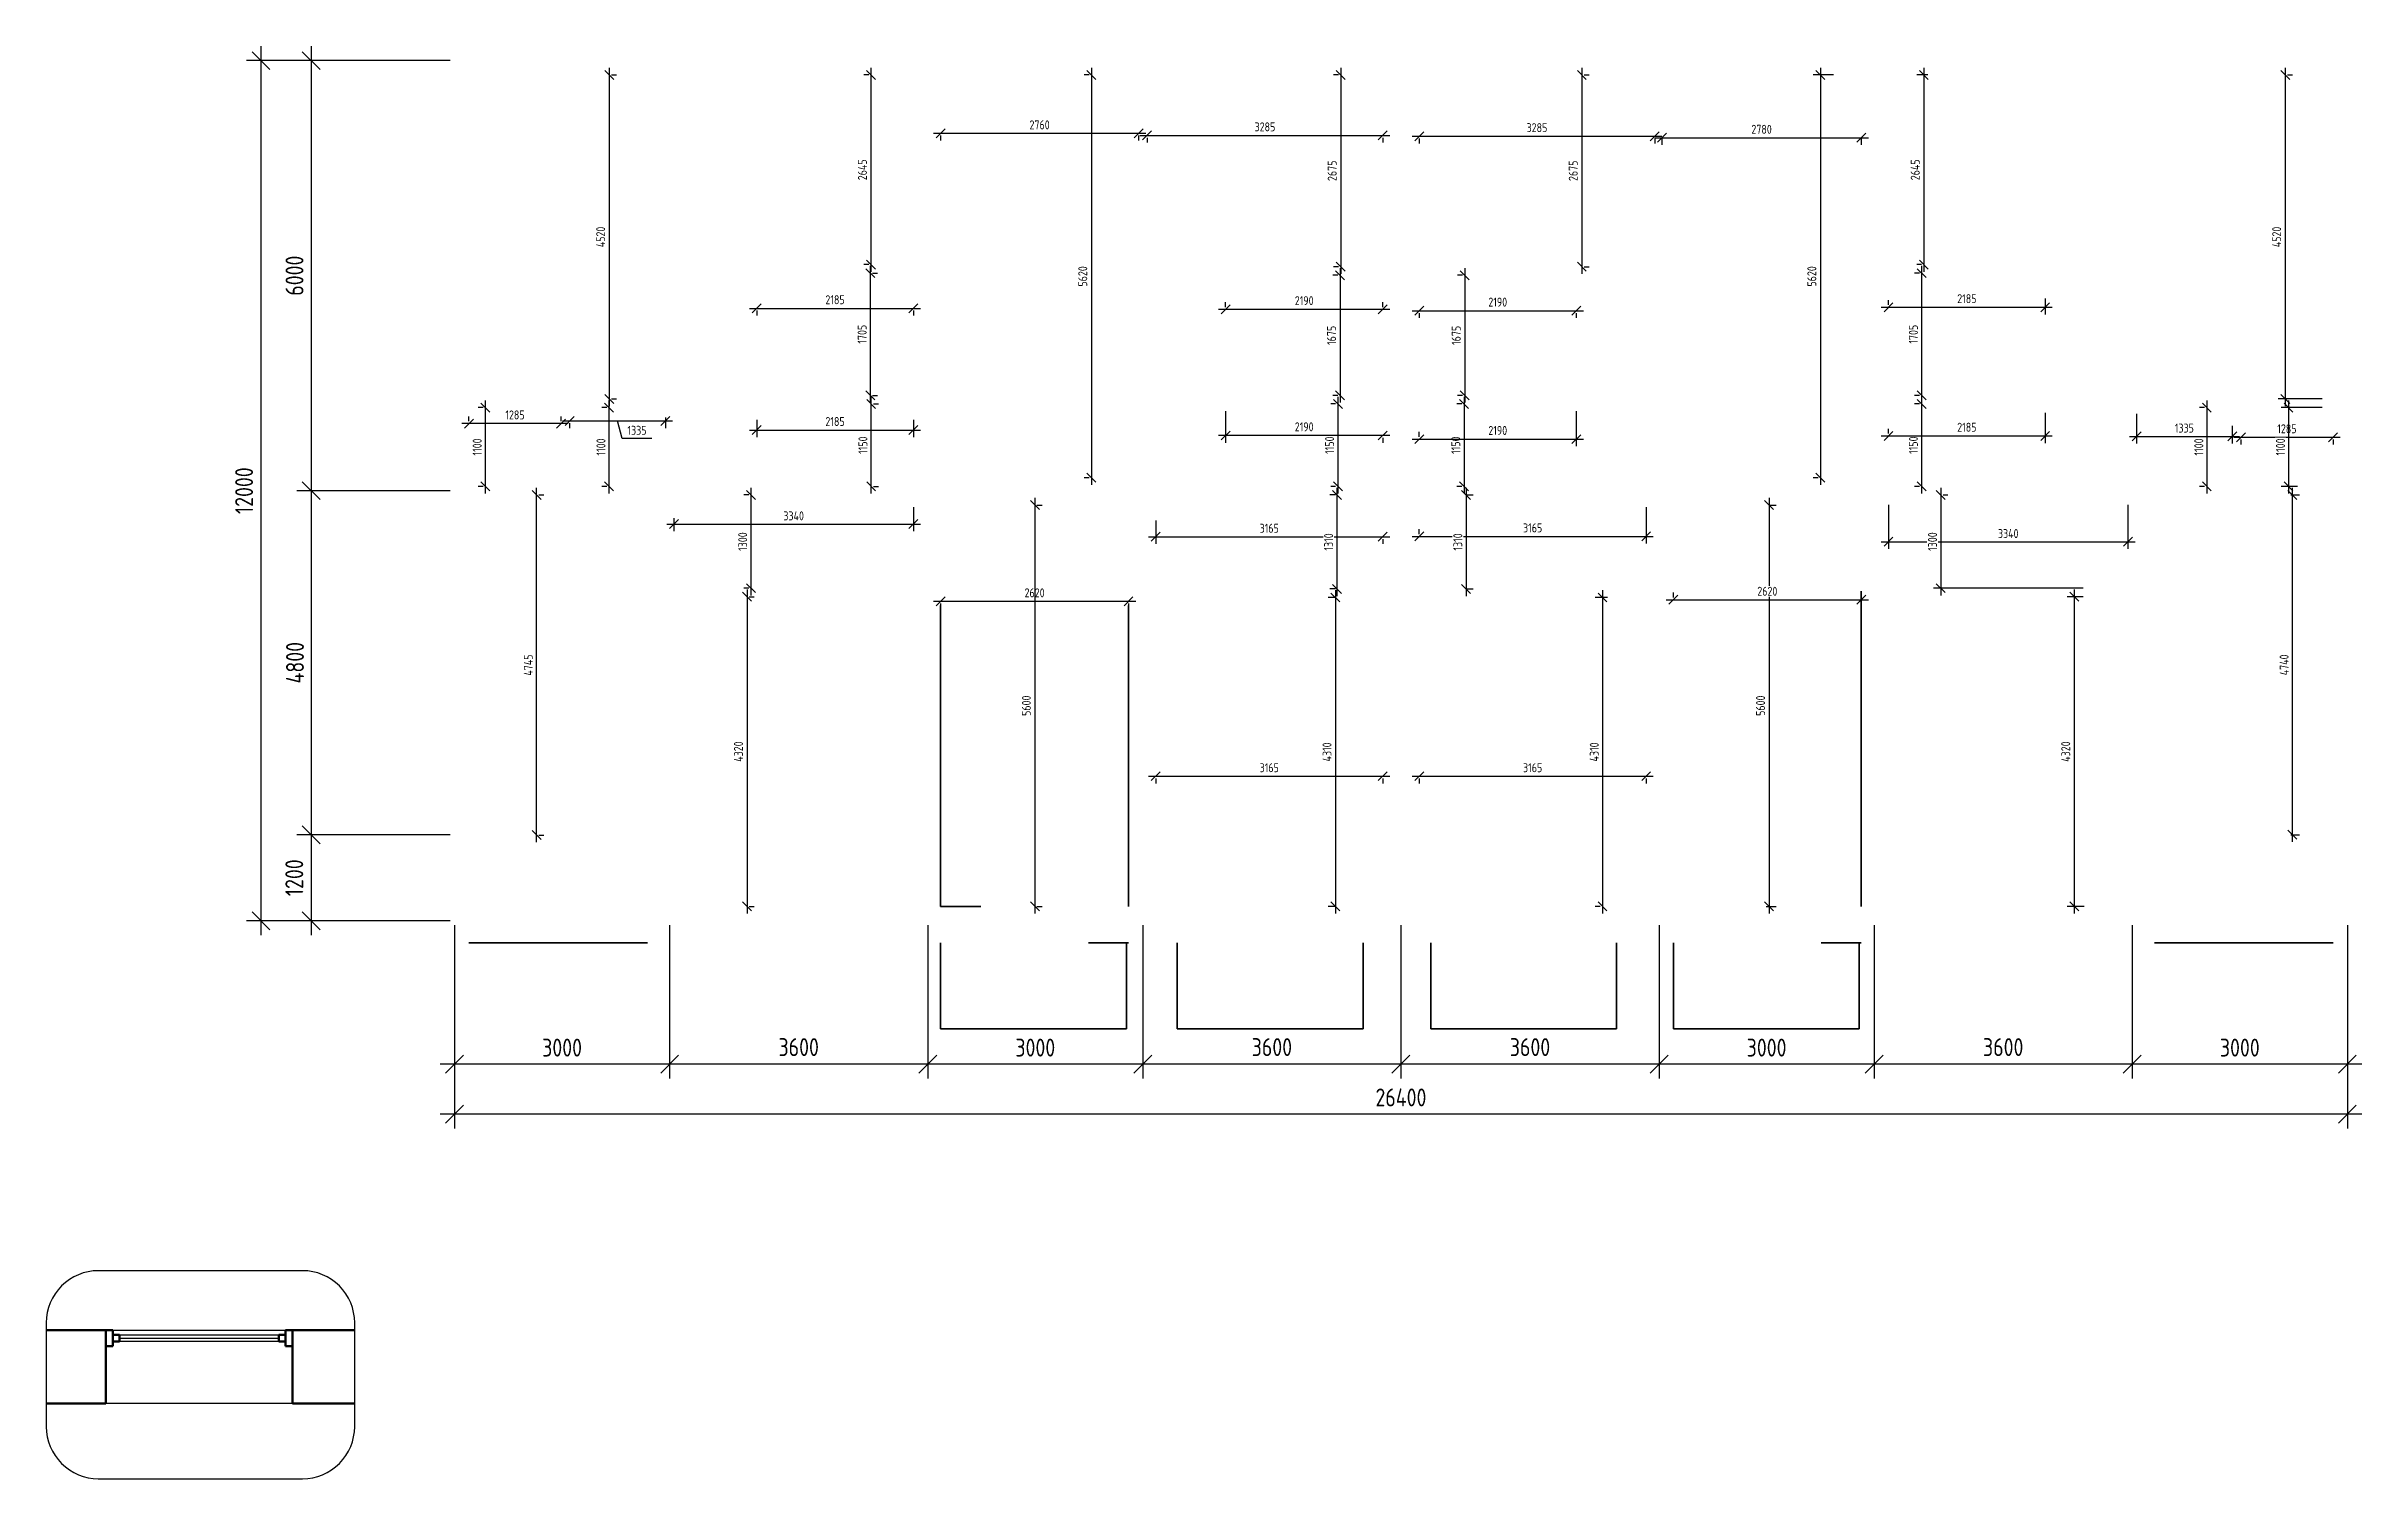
# Model space of a CAD drawing. Header units: millimetres. Extents: x 4150491 to 4182785, y 3281201 to 3301185.
import ezdxf

# ---------------------------------------------------------------- set-up
doc = ezdxf.new("R2010")
doc.units = ezdxf.units.MM
for name, color, linetype, lineweight in [('размеры', 5, 'Continuous', 35), ('СПДС_ОКНА', 142, 'Continuous', 35), ('СПДС_РАЗМЕРЫ', 152, 'Continuous', 25), ('СПДС_СТЕНЫ', 12, 'Continuous', 50)]:
    doc.layers.add(name, color=color, linetype=linetype, lineweight=lineweight)
doc.layers.add('СПДС_НЕПЕЧАТНЫЙ', color=254, linetype='Continuous', plot=False)
doc.styles.add('ГОСТ 2.304', font='CS_Gost2304.shx')
doc.dimstyles.new('СПДС', dxfattribs={"dimscale": 100, "dimtxt": 2.5, "dimasz": 2.5, "dimexe": 2, "dimexo": 0.625, "dimgap": 1, "dimtad": 1, "dimdec": 0, "dimtxsty": 'ГОСТ 2.304', "dimblk": 'OBLIQUE', "dimblk1": 'OBLIQUE', "dimblk2": 'OBLIQUE', "dimcen": 2.5, "dimdle": 2, "dimadec": 0, "dimazin": 2, "dimtfac": 0.75, "dimtdec": 4, "dimtmove": 1, "dimatfit": 3, "dimfxl": 1, "dimtfill": 1, "dimtolj": 1, "dimarcsym": 1})

msp = doc.modelspace()

# ---------------------------------------------------------------- blocks, each defined once
blk = doc.blocks.new('_Oblique')
at = {"color": 0, "linetype": 'ByBlock', "lineweight": -2}
blk.add_line((-0.5, -0.5), (0.5, 0.5), dxfattribs=at)
blk = doc.blocks.new('*D11')
at = {"layer": 'Defpoints', "color": 0}
for p in [(4156185, 3300985), (4153485, 3288985), (4156185, 3288985)]:
    blk.add_point(p, dxfattribs=at)
at = {"layer": 'СПДС_РАЗМЕРЫ', "color": 0, "lineweight": -2}
for p, q in [((4153485, 3301185), (4153485, 3288785)), ((4156122, 3300985), (4153285, 3300985)), ((4156122, 3288985), (4153285, 3288985))]:
    blk.add_line(p, q, dxfattribs=at)
at = {"layer": 'СПДС_РАЗМЕРЫ', "color": 0, "lineweight": -2, "xscale": 250, "yscale": 250, "zscale": 250}
for p, rotation in [((4153485, 3300985), 90), ((4153485, 3288985), 270)]:
    blk.add_blockref('_Oblique', p, dxfattribs=dict(at, rotation=rotation))
at = {"layer": 'СПДС_РАЗМЕРЫ', "color": 0, "lineweight": 25, "insert": (4153250, 3294985), "char_height": 250, "attachment_point": 5, "rotation": 90, "style": 'ГОСТ 2.304', "bg_fill": 3, "box_fill_scale": 1.1, "bg_fill_color": 256, "bg_fill_true_color": 13158600, "bg_fill_transparency": 0}
blk.add_mtext('\\A1;12000', dxfattribs=at)
blk = doc.blocks.new('*D12')
at = {"layer": 'Defpoints', "color": 0}
for p in [(4156185, 3290185), (4154185, 3288985), (4156185, 3288985)]:
    blk.add_point(p, dxfattribs=at)
at = {"layer": 'СПДС_РАЗМЕРЫ', "color": 0, "lineweight": -2}
for p, q in [((4156122, 3290185), (4153985, 3290185)), ((4154185, 3290385), (4154185, 3288785)), ((4156122, 3288985), (4153985, 3288985))]:
    blk.add_line(p, q, dxfattribs=at)
at = {"layer": 'СПДС_РАЗМЕРЫ', "color": 0, "lineweight": -2, "xscale": 250, "yscale": 250, "zscale": 250}
for p, rotation in [((4154185, 3290185), 90), ((4154185, 3288985), 270)]:
    blk.add_blockref('_Oblique', p, dxfattribs=dict(at, rotation=rotation))
at = {"layer": 'СПДС_РАЗМЕРЫ', "color": 0, "lineweight": 25, "insert": (4153950, 3289585), "char_height": 250, "attachment_point": 5, "rotation": 90, "style": 'ГОСТ 2.304', "bg_fill": 3, "box_fill_scale": 1.1, "bg_fill_color": 256, "bg_fill_true_color": 13158600, "bg_fill_transparency": 0}
blk.add_mtext('\\A1;1200', dxfattribs=at)
blk = doc.blocks.new('*D13')
at = {"layer": 'Defpoints', "color": 0}
for p in [(4156185, 3294985), (4154185, 3290185), (4156185, 3290185)]:
    blk.add_point(p, dxfattribs=at)
at = {"layer": 'СПДС_РАЗМЕРЫ', "color": 0, "lineweight": -2}
for p, q in [((4156122.5, 3294985), (4153985, 3294985)), ((4154185, 3295185), (4154185, 3289985)), ((4156122.5, 3290185), (4153985, 3290185))]:
    blk.add_line(p, q, dxfattribs=at)
at = {"layer": 'СПДС_РАЗМЕРЫ', "color": 0, "lineweight": -2, "xscale": 250, "yscale": 250, "zscale": 250}
for p, rotation in [((4154185, 3294985), 90), ((4154185, 3290185), 270)]:
    blk.add_blockref('_Oblique', p, dxfattribs=dict(at, rotation=rotation))
at = {"layer": 'СПДС_РАЗМЕРЫ', "color": 0, "lineweight": 25, "insert": (4153960, 3292585), "char_height": 250, "attachment_point": 5, "rotation": 90, "style": 'ГОСТ 2.304', "bg_fill": 3, "box_fill_scale": 1.1, "bg_fill_color": 256, "bg_fill_true_color": 13158600, "bg_fill_transparency": 0}
blk.add_mtext('\\A1;4800', dxfattribs=at)
blk = doc.blocks.new('*D14')
at = {"layer": 'Defpoints', "color": 0}
for p in [(4156185, 3300985), (4154185, 3294985), (4156185, 3294985)]:
    blk.add_point(p, dxfattribs=at)
at = {"layer": 'СПДС_РАЗМЕРЫ', "color": 0, "lineweight": -2}
for p, q in [((4154185, 3301185), (4154185, 3294785)), ((4156122, 3300985), (4153985, 3300985)), ((4156122, 3294985), (4153985, 3294985))]:
    blk.add_line(p, q, dxfattribs=at)
at = {"layer": 'СПДС_РАЗМЕРЫ', "color": 0, "lineweight": -2, "xscale": 250, "yscale": 250, "zscale": 250}
for p, rotation in [((4154185, 3300985), 90), ((4154185, 3294985), 270)]:
    blk.add_blockref('_Oblique', p, dxfattribs=dict(at, rotation=rotation))
at = {"layer": 'СПДС_РАЗМЕРЫ', "color": 0, "lineweight": 25, "insert": (4153953, 3297985), "char_height": 250, "attachment_point": 5, "rotation": 90, "style": 'ГОСТ 2.304', "bg_fill": 3, "box_fill_scale": 1.1, "bg_fill_color": 256, "bg_fill_true_color": 13158600, "bg_fill_transparency": 0}
blk.add_mtext('\\A1;6000', dxfattribs=at)
blk = doc.blocks.new('*D16')
at = {"layer": 'Defpoints', "color": 0}
for p in [(4156185, 3288985), (4182585, 3288985), (4156185, 3286285)]:
    blk.add_point(p, dxfattribs=at)
at = {"layer": 'СПДС_РАЗМЕРЫ', "color": 0, "lineweight": -2}
for p, q in [((4156185, 3288922), (4156185, 3286085)), ((4182585, 3288922), (4182585, 3286085)), ((4182785, 3286285), (4155985, 3286285))]:
    blk.add_line(p, q, dxfattribs=at)
at = {"layer": 'СПДС_РАЗМЕРЫ', "color": 0, "lineweight": -2, "xscale": 250, "yscale": 250, "zscale": 250, "rotation": 180}
blk.add_blockref('_Oblique', (4156185, 3286285), dxfattribs=at)
at = {"layer": 'СПДС_РАЗМЕРЫ', "color": 0, "lineweight": -2, "xscale": 250, "yscale": 250, "zscale": 250}
blk.add_blockref('_Oblique', (4182585, 3286285), dxfattribs=at)
at = {"layer": 'СПДС_РАЗМЕРЫ', "color": 0, "lineweight": 25, "insert": (4169385, 3286520), "char_height": 250, "attachment_point": 5, "style": 'ГОСТ 2.304', "bg_fill": 3, "box_fill_scale": 1.1, "bg_fill_color": 256, "bg_fill_true_color": 13158600, "bg_fill_transparency": 0}
blk.add_mtext('\\A1;26400', dxfattribs=at)
blk = doc.blocks.new('*D17')
at = {"layer": 'Defpoints', "color": 0}
for p in [(4156185, 3288985), (4159185, 3288985), (4156185, 3286985)]:
    blk.add_point(p, dxfattribs=at)
at = {"layer": 'СПДС_РАЗМЕРЫ', "color": 0, "lineweight": -2}
for p, q in [((4156185, 3288922), (4156185, 3286785)), ((4159185, 3288922), (4159185, 3286785)), ((4159385, 3286985), (4155985, 3286985))]:
    blk.add_line(p, q, dxfattribs=at)
at = {"layer": 'СПДС_РАЗМЕРЫ', "color": 0, "lineweight": -2, "xscale": 250, "yscale": 250, "zscale": 250, "rotation": 180}
blk.add_blockref('_Oblique', (4156185, 3286985), dxfattribs=at)
at = {"layer": 'СПДС_РАЗМЕРЫ', "color": 0, "lineweight": -2, "xscale": 250, "yscale": 250, "zscale": 250}
blk.add_blockref('_Oblique', (4159185, 3286985), dxfattribs=at)
at = {"layer": 'СПДС_РАЗМЕРЫ', "color": 0, "lineweight": 25, "insert": (4157685, 3287215), "char_height": 250, "attachment_point": 5, "style": 'ГОСТ 2.304', "bg_fill": 3, "box_fill_scale": 1.1, "bg_fill_color": 256, "bg_fill_true_color": 13158600, "bg_fill_transparency": 0}
blk.add_mtext('\\A1;3000', dxfattribs=at)
blk = doc.blocks.new('*D18')
at = {"layer": 'Defpoints', "color": 0}
for p in [(4159185, 3288985), (4162785, 3288985), (4159185, 3286985)]:
    blk.add_point(p, dxfattribs=at)
at = {"layer": 'СПДС_РАЗМЕРЫ', "color": 0, "lineweight": -2}
for p, q in [((4159185, 3288922), (4159185, 3286785)), ((4162785, 3288922), (4162785, 3286785)), ((4162985, 3286985), (4158985, 3286985))]:
    blk.add_line(p, q, dxfattribs=at)
at = {"layer": 'СПДС_РАЗМЕРЫ', "color": 0, "lineweight": -2, "xscale": 250, "yscale": 250, "zscale": 250, "rotation": 180}
blk.add_blockref('_Oblique', (4159185, 3286985), dxfattribs=at)
at = {"layer": 'СПДС_РАЗМЕРЫ', "color": 0, "lineweight": -2, "xscale": 250, "yscale": 250, "zscale": 250}
blk.add_blockref('_Oblique', (4162785, 3286985), dxfattribs=at)
at = {"layer": 'СПДС_РАЗМЕРЫ', "color": 0, "lineweight": 25, "insert": (4160985, 3287222), "char_height": 250, "attachment_point": 5, "style": 'ГОСТ 2.304', "bg_fill": 3, "box_fill_scale": 1.1, "bg_fill_color": 256, "bg_fill_true_color": 13158600, "bg_fill_transparency": 0}
blk.add_mtext('\\A1;3600', dxfattribs=at)
blk = doc.blocks.new('*D19')
at = {"layer": 'Defpoints', "color": 0}
for p in [(4162785, 3288985), (4165785, 3288985), (4162785, 3286985)]:
    blk.add_point(p, dxfattribs=at)
at = {"layer": 'СПДС_РАЗМЕРЫ', "color": 0, "lineweight": -2}
for p, q in [((4162785, 3288922), (4162785, 3286785)), ((4165785, 3288922), (4165785, 3286785)), ((4165985, 3286985), (4162585, 3286985))]:
    blk.add_line(p, q, dxfattribs=at)
at = {"layer": 'СПДС_РАЗМЕРЫ', "color": 0, "lineweight": -2, "xscale": 250, "yscale": 250, "zscale": 250, "rotation": 180}
blk.add_blockref('_Oblique', (4162785, 3286985), dxfattribs=at)
at = {"layer": 'СПДС_РАЗМЕРЫ', "color": 0, "lineweight": -2, "xscale": 250, "yscale": 250, "zscale": 250}
blk.add_blockref('_Oblique', (4165785, 3286985), dxfattribs=at)
at = {"layer": 'СПДС_РАЗМЕРЫ', "color": 0, "lineweight": 25, "insert": (4164285, 3287215), "char_height": 250, "attachment_point": 5, "style": 'ГОСТ 2.304', "bg_fill": 3, "box_fill_scale": 1.1, "bg_fill_color": 256, "bg_fill_true_color": 13158600, "bg_fill_transparency": 0}
blk.add_mtext('\\A1;3000', dxfattribs=at)
blk = doc.blocks.new('*D20')
at = {"layer": 'Defpoints', "color": 0}
for p in [(4165785, 3288985), (4169385, 3288985), (4165785, 3286985)]:
    blk.add_point(p, dxfattribs=at)
at = {"layer": 'СПДС_РАЗМЕРЫ', "color": 0, "lineweight": -2}
for p, q in [((4165785, 3288922), (4165785, 3286785)), ((4169385, 3288922), (4169385, 3286785)), ((4169585, 3286985), (4165585, 3286985))]:
    blk.add_line(p, q, dxfattribs=at)
at = {"layer": 'СПДС_РАЗМЕРЫ', "color": 0, "lineweight": -2, "xscale": 250, "yscale": 250, "zscale": 250, "rotation": 180}
blk.add_blockref('_Oblique', (4165785, 3286985), dxfattribs=at)
at = {"layer": 'СПДС_РАЗМЕРЫ', "color": 0, "lineweight": -2, "xscale": 250, "yscale": 250, "zscale": 250}
blk.add_blockref('_Oblique', (4169385, 3286985), dxfattribs=at)
at = {"layer": 'СПДС_РАЗМЕРЫ', "color": 0, "lineweight": 25, "insert": (4167585, 3287222), "char_height": 250, "attachment_point": 5, "style": 'ГОСТ 2.304', "bg_fill": 3, "box_fill_scale": 1.1, "bg_fill_color": 256, "bg_fill_true_color": 13158600, "bg_fill_transparency": 0}
blk.add_mtext('\\A1;3600', dxfattribs=at)
blk = doc.blocks.new('*D21')
at = {"layer": 'Defpoints', "color": 0}
for p in [(4169385, 3288985), (4172985, 3288985), (4169385, 3286985)]:
    blk.add_point(p, dxfattribs=at)
at = {"layer": 'СПДС_РАЗМЕРЫ', "color": 0, "lineweight": -2}
for p, q in [((4169385, 3288922), (4169385, 3286785)), ((4172985, 3288922), (4172985, 3286785)), ((4173185, 3286985), (4169185, 3286985))]:
    blk.add_line(p, q, dxfattribs=at)
at = {"layer": 'СПДС_РАЗМЕРЫ', "color": 0, "lineweight": -2, "xscale": 250, "yscale": 250, "zscale": 250, "rotation": 180}
blk.add_blockref('_Oblique', (4169385, 3286985), dxfattribs=at)
at = {"layer": 'СПДС_РАЗМЕРЫ', "color": 0, "lineweight": -2, "xscale": 250, "yscale": 250, "zscale": 250}
blk.add_blockref('_Oblique', (4172985, 3286985), dxfattribs=at)
at = {"layer": 'СПДС_РАЗМЕРЫ', "color": 0, "lineweight": 25, "insert": (4171185, 3287222), "char_height": 250, "attachment_point": 5, "style": 'ГОСТ 2.304', "bg_fill": 3, "box_fill_scale": 1.1, "bg_fill_color": 256, "bg_fill_true_color": 13158600, "bg_fill_transparency": 0}
blk.add_mtext('\\A1;3600', dxfattribs=at)
blk = doc.blocks.new('*D22')
at = {"layer": 'Defpoints', "color": 0}
for p in [(4172985, 3288985), (4175985, 3288985), (4172985, 3286985)]:
    blk.add_point(p, dxfattribs=at)
at = {"layer": 'СПДС_РАЗМЕРЫ', "color": 0, "lineweight": -2}
for p, q in [((4172985, 3288922), (4172985, 3286785)), ((4175985, 3288922), (4175985, 3286785)), ((4176185, 3286985), (4172785, 3286985))]:
    blk.add_line(p, q, dxfattribs=at)
at = {"layer": 'СПДС_РАЗМЕРЫ', "color": 0, "lineweight": -2, "xscale": 250, "yscale": 250, "zscale": 250, "rotation": 180}
blk.add_blockref('_Oblique', (4172985, 3286985), dxfattribs=at)
at = {"layer": 'СПДС_РАЗМЕРЫ', "color": 0, "lineweight": -2, "xscale": 250, "yscale": 250, "zscale": 250}
blk.add_blockref('_Oblique', (4175985, 3286985), dxfattribs=at)
at = {"layer": 'СПДС_РАЗМЕРЫ', "color": 0, "lineweight": 25, "insert": (4174485, 3287215), "char_height": 250, "attachment_point": 5, "style": 'ГОСТ 2.304', "bg_fill": 3, "box_fill_scale": 1.1, "bg_fill_color": 256, "bg_fill_true_color": 13158600, "bg_fill_transparency": 0}
blk.add_mtext('\\A1;3000', dxfattribs=at)
blk = doc.blocks.new('*D23')
at = {"layer": 'Defpoints', "color": 0}
for p in [(4175985, 3288985), (4179585, 3288985), (4175985, 3286985)]:
    blk.add_point(p, dxfattribs=at)
at = {"layer": 'СПДС_РАЗМЕРЫ', "color": 0, "lineweight": -2}
for p, q in [((4175985, 3288922), (4175985, 3286785)), ((4179585, 3288922), (4179585, 3286785)), ((4179785, 3286985), (4175785, 3286985))]:
    blk.add_line(p, q, dxfattribs=at)
at = {"layer": 'СПДС_РАЗМЕРЫ', "color": 0, "lineweight": -2, "xscale": 250, "yscale": 250, "zscale": 250, "rotation": 180}
blk.add_blockref('_Oblique', (4175985, 3286985), dxfattribs=at)
at = {"layer": 'СПДС_РАЗМЕРЫ', "color": 0, "lineweight": -2, "xscale": 250, "yscale": 250, "zscale": 250}
blk.add_blockref('_Oblique', (4179585, 3286985), dxfattribs=at)
at = {"layer": 'СПДС_РАЗМЕРЫ', "color": 0, "lineweight": 25, "insert": (4177785, 3287222), "char_height": 250, "attachment_point": 5, "style": 'ГОСТ 2.304', "bg_fill": 3, "box_fill_scale": 1.1, "bg_fill_color": 256, "bg_fill_true_color": 13158600, "bg_fill_transparency": 0}
blk.add_mtext('\\A1;3600', dxfattribs=at)
blk = doc.blocks.new('*D24')
at = {"layer": 'Defpoints', "color": 0}
for p in [(4179585, 3288985), (4182585, 3288985), (4179585, 3286985)]:
    blk.add_point(p, dxfattribs=at)
at = {"layer": 'СПДС_РАЗМЕРЫ', "color": 0, "lineweight": -2}
for p, q in [((4179585, 3288922), (4179585, 3286785)), ((4182585, 3288922), (4182585, 3286785)), ((4182785, 3286985), (4179385, 3286985))]:
    blk.add_line(p, q, dxfattribs=at)
at = {"layer": 'СПДС_РАЗМЕРЫ', "color": 0, "lineweight": -2, "xscale": 250, "yscale": 250, "zscale": 250, "rotation": 180}
blk.add_blockref('_Oblique', (4179585, 3286985), dxfattribs=at)
at = {"layer": 'СПДС_РАЗМЕРЫ', "color": 0, "lineweight": -2, "xscale": 250, "yscale": 250, "zscale": 250}
blk.add_blockref('_Oblique', (4182585, 3286985), dxfattribs=at)
at = {"layer": 'СПДС_РАЗМЕРЫ', "color": 0, "lineweight": 25, "insert": (4181085, 3287215), "char_height": 250, "attachment_point": 5, "style": 'ГОСТ 2.304', "bg_fill": 3, "box_fill_scale": 1.1, "bg_fill_color": 256, "bg_fill_true_color": 13158600, "bg_fill_transparency": 0}
blk.add_mtext('\\A1;3000', dxfattribs=at)
blk = doc.blocks.new('*D34')
at = {"layer": 'Defpoints', "color": 0}
for p in [(4158342, 3300785), (4158342, 3296265), (4158342, 3296265)]:
    blk.add_point(p, dxfattribs=at)
at = {"layer": 'СПДС_РАЗМЕРЫ', "color": 0, "lineweight": -2}
for p, q in [((4158342, 3300885), (4158342, 3296165)), ((4158374, 3300785), (4158442, 3300785)), ((4158374, 3296265), (4158442, 3296265))]:
    blk.add_line(p, q, dxfattribs=at)
at = {"layer": 'СПДС_РАЗМЕРЫ', "color": 0, "lineweight": -2, "xscale": 125, "yscale": 125, "zscale": 125}
for p, rotation in [((4158342, 3300785), 90), ((4158342, 3296265), 270)]:
    blk.add_blockref('_Oblique', p, dxfattribs=dict(at, rotation=rotation))
at = {"layer": 'СПДС_РАЗМЕРЫ', "color": 0, "insert": (4158223, 3298525), "char_height": 125, "attachment_point": 5, "rotation": 90, "style": 'ГОСТ 2.304', "bg_fill": 3, "box_fill_scale": 1.1, "bg_fill_color": 256, "bg_fill_true_color": 13158600, "bg_fill_transparency": 0}
blk.add_mtext('\\A1;4520', dxfattribs=at)
blk = doc.blocks.new('*D36')
at = {"layer": 'Defpoints', "color": 0}
for p in [(4157790, 3295959), (4159125, 3296035), (4159125, 3295959)]:
    blk.add_point(p, dxfattribs=at)
at = {"layer": 'СПДС_РАЗМЕРЫ', "color": 0, "lineweight": -2}
for p, q in [((4157690, 3295959), (4159225, 3295959)), ((4157790, 3295928), (4157790, 3295859)), ((4158523, 3295712), (4158458, 3295959)), ((4159125, 3296004), (4159125, 3295859)), ((4158937, 3295712), (4158523, 3295712))]:
    blk.add_line(p, q, dxfattribs=at)
at = {"layer": 'СПДС_РАЗМЕРЫ', "color": 0, "lineweight": -2, "xscale": 125, "yscale": 125, "zscale": 125, "rotation": 180}
blk.add_blockref('_Oblique', (4157790, 3295959), dxfattribs=at)
at = {"layer": 'СПДС_РАЗМЕРЫ', "color": 0, "lineweight": -2, "xscale": 125, "yscale": 125, "zscale": 125}
blk.add_blockref('_Oblique', (4159125, 3295959), dxfattribs=at)
at = {"layer": 'СПДС_РАЗМЕРЫ', "color": 0, "insert": (4158730, 3295827), "char_height": 125, "attachment_point": 5, "style": 'ГОСТ 2.304', "bg_fill": 3, "box_fill_scale": 1.1, "bg_fill_color": 256, "bg_fill_true_color": 13158600, "bg_fill_transparency": 0}
blk.add_mtext('\\A1;1335', dxfattribs=at)
blk = doc.blocks.new('*D37')
at = {"layer": 'Defpoints', "color": 0}
for p in [(4158339, 3296145), (4158339, 3295045), (4158339, 3295045)]:
    blk.add_point(p, dxfattribs=at)
at = {"layer": 'СПДС_РАЗМЕРЫ', "color": 0, "lineweight": -2}
for p, q in [((4158339, 3296245), (4158339, 3294945)), ((4158308, 3296145), (4158239, 3296145)), ((4158308, 3295045), (4158239, 3295045))]:
    blk.add_line(p, q, dxfattribs=at)
at = {"layer": 'СПДС_РАЗМЕРЫ', "color": 0, "lineweight": -2, "xscale": 125, "yscale": 125, "zscale": 125}
for p, rotation in [((4158339, 3296145), 90), ((4158339, 3295045), 270)]:
    blk.add_blockref('_Oblique', p, dxfattribs=dict(at, rotation=rotation))
at = {"layer": 'СПДС_РАЗМЕРЫ', "color": 0, "insert": (4158227, 3295595), "char_height": 125, "attachment_point": 5, "rotation": 90, "style": 'ГОСТ 2.304', "bg_fill": 3, "box_fill_scale": 1.1, "bg_fill_color": 256, "bg_fill_true_color": 13158600, "bg_fill_transparency": 0}
blk.add_mtext('\\A1;1100', dxfattribs=at)
blk = doc.blocks.new('*D39')
at = {"layer": 'Defpoints', "color": 0}
for p in [(4156385, 3295922), (4156385, 3295922), (4157670, 3295922)]:
    blk.add_point(p, dxfattribs=at)
at = {"layer": 'СПДС_РАЗМЕРЫ', "color": 0, "lineweight": -2}
for p, q in [((4157770, 3295922), (4156285, 3295922)), ((4156385, 3295954), (4156385, 3296022)), ((4157670, 3295954), (4157670, 3296022))]:
    blk.add_line(p, q, dxfattribs=at)
at = {"layer": 'СПДС_РАЗМЕРЫ', "color": 0, "lineweight": -2, "xscale": 125, "yscale": 125, "zscale": 125, "rotation": 180}
blk.add_blockref('_Oblique', (4156385, 3295922), dxfattribs=at)
at = {"layer": 'СПДС_РАЗМЕРЫ', "color": 0, "lineweight": -2, "xscale": 125, "yscale": 125, "zscale": 125}
blk.add_blockref('_Oblique', (4157670, 3295922), dxfattribs=at)
at = {"layer": 'СПДС_РАЗМЕРЫ', "color": 0, "insert": (4157028, 3296042), "char_height": 125, "attachment_point": 5, "style": 'ГОСТ 2.304', "bg_fill": 3, "box_fill_scale": 1.1, "bg_fill_color": 256, "bg_fill_true_color": 13158600, "bg_fill_transparency": 0}
blk.add_mtext('\\A1;1285', dxfattribs=at)
blk = doc.blocks.new('*D40')
at = {"layer": 'Defpoints', "color": 0}
for p in [(4156614, 3296145), (4156614, 3295045), (4156614, 3295045)]:
    blk.add_point(p, dxfattribs=at)
at = {"layer": 'СПДС_РАЗМЕРЫ', "color": 0, "lineweight": -2}
for p, q in [((4156614, 3296245), (4156614, 3294945)), ((4156582, 3296145), (4156514, 3296145)), ((4156582, 3295045), (4156514, 3295045))]:
    blk.add_line(p, q, dxfattribs=at)
at = {"layer": 'СПДС_РАЗМЕРЫ', "color": 0, "lineweight": -2, "xscale": 125, "yscale": 125, "zscale": 125}
for p, rotation in [((4156614, 3296145), 90), ((4156614, 3295045), 270)]:
    blk.add_blockref('_Oblique', p, dxfattribs=dict(at, rotation=rotation))
at = {"layer": 'СПДС_РАЗМЕРЫ', "color": 0, "insert": (4156501, 3295595), "char_height": 125, "attachment_point": 5, "rotation": 90, "style": 'ГОСТ 2.304', "bg_fill": 3, "box_fill_scale": 1.1, "bg_fill_color": 256, "bg_fill_true_color": 13158600, "bg_fill_transparency": 0}
blk.add_mtext('\\A1;1100', dxfattribs=at)
blk = doc.blocks.new('*D42')
at = {"layer": 'Defpoints', "color": 0}
for p in [(4157329, 3294925), (4157329, 3294925), (4157329, 3290180)]:
    blk.add_point(p, dxfattribs=at)
at = {"layer": 'СПДС_РАЗМЕРЫ', "color": 0, "lineweight": -2}
for p, q in [((4157329, 3290080), (4157329, 3295025)), ((4157360, 3294925), (4157429, 3294925)), ((4157360, 3290180), (4157429, 3290180))]:
    blk.add_line(p, q, dxfattribs=at)
at = {"layer": 'СПДС_РАЗМЕРЫ', "color": 0, "lineweight": -2, "xscale": 125, "yscale": 125, "zscale": 125}
for p, rotation in [((4157329, 3294925), 90), ((4157329, 3290180), 270)]:
    blk.add_blockref('_Oblique', p, dxfattribs=dict(at, rotation=rotation))
at = {"layer": 'СПДС_РАЗМЕРЫ', "color": 0, "insert": (4157214, 3292552), "char_height": 125, "attachment_point": 5, "rotation": 90, "style": 'ГОСТ 2.304', "bg_fill": 3, "box_fill_scale": 1.1, "bg_fill_color": 256, "bg_fill_true_color": 13158600, "bg_fill_transparency": 0}
blk.add_mtext('\\A1;4745', dxfattribs=at)
blk = doc.blocks.new('*D46')
at = {"layer": 'Defpoints', "color": 0}
for p in [(4161993, 3300785), (4161993, 3298140), (4161993, 3298140)]:
    blk.add_point(p, dxfattribs=at)
at = {"layer": 'СПДС_РАЗМЕРЫ', "color": 0, "lineweight": -2}
for p, q in [((4161962, 3300785), (4161893, 3300785)), ((4161993, 3300885), (4161993, 3298040)), ((4161962, 3298140), (4161893, 3298140))]:
    blk.add_line(p, q, dxfattribs=at)
at = {"layer": 'СПДС_РАЗМЕРЫ', "color": 0, "lineweight": -2, "xscale": 125, "yscale": 125, "zscale": 125}
for p, rotation in [((4161993, 3300785), 90), ((4161993, 3298140), 270)]:
    blk.add_blockref('_Oblique', p, dxfattribs=dict(at, rotation=rotation))
at = {"layer": 'СПДС_РАЗМЕРЫ', "color": 0, "insert": (4161874, 3299462), "char_height": 125, "attachment_point": 5, "rotation": 90, "style": 'ГОСТ 2.304', "bg_fill": 3, "box_fill_scale": 1.1, "bg_fill_color": 256, "bg_fill_true_color": 13158600, "bg_fill_transparency": 0}
blk.add_mtext('\\A1;2645', dxfattribs=at)
blk = doc.blocks.new('*D47')
at = {"layer": 'Defpoints', "color": 0}
for p in [(4161985, 3298020), (4161985, 3298020), (4161985, 3296315)]:
    blk.add_point(p, dxfattribs=at)
at = {"layer": 'СПДС_РАЗМЕРЫ', "color": 0, "lineweight": -2}
for p, q in [((4161985, 3296215), (4161985, 3298120)), ((4162016, 3298020), (4162085, 3298020)), ((4162016, 3296315), (4162085, 3296315))]:
    blk.add_line(p, q, dxfattribs=at)
at = {"layer": 'СПДС_РАЗМЕРЫ', "color": 0, "lineweight": -2, "xscale": 125, "yscale": 125, "zscale": 125}
for p, rotation in [((4161985, 3298020), 90), ((4161985, 3296315), 270)]:
    blk.add_blockref('_Oblique', p, dxfattribs=dict(at, rotation=rotation))
at = {"layer": 'СПДС_РАЗМЕРЫ', "color": 0, "insert": (4161870, 3297168), "char_height": 125, "attachment_point": 5, "rotation": 90, "style": 'ГОСТ 2.304', "bg_fill": 3, "box_fill_scale": 1.1, "bg_fill_color": 256, "bg_fill_true_color": 13158600, "bg_fill_transparency": 0}
blk.add_mtext('\\A1;1705', dxfattribs=at)
blk = doc.blocks.new('*D48')
at = {"layer": 'Defpoints', "color": 0}
for p in [(4160400, 3297529), (4162585, 3297529), (4162585, 3297529)]:
    blk.add_point(p, dxfattribs=at)
at = {"layer": 'СПДС_РАЗМЕРЫ', "color": 0, "lineweight": -2}
for p, q in [((4160300, 3297529), (4162685, 3297529)), ((4160400, 3297498), (4160400, 3297429)), ((4162585, 3297498), (4162585, 3297429))]:
    blk.add_line(p, q, dxfattribs=at)
at = {"layer": 'СПДС_РАЗМЕРЫ', "color": 0, "lineweight": -2, "xscale": 125, "yscale": 125, "zscale": 125, "rotation": 180}
blk.add_blockref('_Oblique', (4160400, 3297529), dxfattribs=at)
at = {"layer": 'СПДС_РАЗМЕРЫ', "color": 0, "lineweight": -2, "xscale": 125, "yscale": 125, "zscale": 125}
blk.add_blockref('_Oblique', (4162585, 3297529), dxfattribs=at)
at = {"layer": 'СПДС_РАЗМЕРЫ', "color": 0, "insert": (4161492, 3297649), "char_height": 125, "attachment_point": 5, "style": 'ГОСТ 2.304', "bg_fill": 3, "box_fill_scale": 1.1, "bg_fill_color": 256, "bg_fill_true_color": 13158600, "bg_fill_transparency": 0}
blk.add_mtext('\\A1;2185', dxfattribs=at)
blk = doc.blocks.new('*D49')
at = {"layer": 'Defpoints', "color": 0}
for p in [(4161996, 3296195), (4161996, 3296195), (4161996, 3295045)]:
    blk.add_point(p, dxfattribs=at)
at = {"layer": 'СПДС_РАЗМЕРЫ', "color": 0, "lineweight": -2}
for p, q in [((4161996, 3294945), (4161996, 3296295)), ((4162028, 3296195), (4162096, 3296195)), ((4162028, 3295045), (4162096, 3295045))]:
    blk.add_line(p, q, dxfattribs=at)
at = {"layer": 'СПДС_РАЗМЕРЫ', "color": 0, "lineweight": -2, "xscale": 125, "yscale": 125, "zscale": 125}
for p, rotation in [((4161996, 3296195), 90), ((4161996, 3295045), 270)]:
    blk.add_blockref('_Oblique', p, dxfattribs=dict(at, rotation=rotation))
at = {"layer": 'СПДС_РАЗМЕРЫ', "color": 0, "insert": (4161881, 3295620), "char_height": 125, "attachment_point": 5, "rotation": 90, "style": 'ГОСТ 2.304', "bg_fill": 3, "box_fill_scale": 1.1, "bg_fill_color": 256, "bg_fill_true_color": 13158600, "bg_fill_transparency": 0}
blk.add_mtext('\\A1;1150', dxfattribs=at)
blk = doc.blocks.new('*D50')
at = {"layer": 'Defpoints', "color": 0}
for p in [(4160400, 3296005), (4162585, 3296005), (4162585, 3295830)]:
    blk.add_point(p, dxfattribs=at)
at = {"layer": 'СПДС_РАЗМЕРЫ', "color": 0, "lineweight": -2}
for p, q in [((4160400, 3295974), (4160400, 3295730)), ((4162585, 3295974), (4162585, 3295730)), ((4160300, 3295830), (4162685, 3295830))]:
    blk.add_line(p, q, dxfattribs=at)
at = {"layer": 'СПДС_РАЗМЕРЫ', "color": 0, "lineweight": -2, "xscale": 125, "yscale": 125, "zscale": 125, "rotation": 180}
blk.add_blockref('_Oblique', (4160400, 3295830), dxfattribs=at)
at = {"layer": 'СПДС_РАЗМЕРЫ', "color": 0, "lineweight": -2, "xscale": 125, "yscale": 125, "zscale": 125}
blk.add_blockref('_Oblique', (4162585, 3295830), dxfattribs=at)
at = {"layer": 'СПДС_РАЗМЕРЫ', "color": 0, "insert": (4161492, 3295950), "char_height": 125, "attachment_point": 5, "style": 'ГОСТ 2.304', "bg_fill": 3, "box_fill_scale": 1.1, "bg_fill_color": 256, "bg_fill_true_color": 13158600, "bg_fill_transparency": 0}
blk.add_mtext('\\A1;2185', dxfattribs=at)
blk = doc.blocks.new('*D51')
at = {"layer": 'Defpoints', "color": 0}
for p in [(4159245, 3294631), (4162585, 3294785), (4162585, 3294519)]:
    blk.add_point(p, dxfattribs=at)
at = {"layer": 'СПДС_РАЗМЕРЫ', "color": 0, "lineweight": -2}
for p, q in [((4162585, 3294754), (4162585, 3294419)), ((4159145, 3294519), (4162685, 3294519)), ((4159245, 3294600), (4159245, 3294419))]:
    blk.add_line(p, q, dxfattribs=at)
at = {"layer": 'СПДС_РАЗМЕРЫ', "color": 0, "lineweight": -2, "xscale": 125, "yscale": 125, "zscale": 125, "rotation": 180}
blk.add_blockref('_Oblique', (4159245, 3294519), dxfattribs=at)
at = {"layer": 'СПДС_РАЗМЕРЫ', "color": 0, "lineweight": -2, "xscale": 125, "yscale": 125, "zscale": 125}
blk.add_blockref('_Oblique', (4162585, 3294519), dxfattribs=at)
at = {"layer": 'СПДС_РАЗМЕРЫ', "color": 0, "insert": (4160915, 3294634), "char_height": 125, "attachment_point": 5, "style": 'ГОСТ 2.304', "bg_fill": 3, "box_fill_scale": 1.1, "bg_fill_color": 256, "bg_fill_true_color": 13158600, "bg_fill_transparency": 0}
blk.add_mtext('\\A1;3340', dxfattribs=at)
blk = doc.blocks.new('*D52')
at = {"layer": 'Defpoints', "color": 0}
for p in [(4160319, 3294925), (4160319, 3293625), (4160319, 3293625)]:
    blk.add_point(p, dxfattribs=at)
at = {"layer": 'СПДС_РАЗМЕРЫ', "color": 0, "lineweight": -2}
for p, q in [((4160319, 3295025), (4160319, 3293525)), ((4160288, 3294925), (4160219, 3294925)), ((4160288, 3293625), (4160219, 3293625))]:
    blk.add_line(p, q, dxfattribs=at)
at = {"layer": 'СПДС_РАЗМЕРЫ', "color": 0, "lineweight": -2, "xscale": 125, "yscale": 125, "zscale": 125}
for p, rotation in [((4160319, 3294925), 90), ((4160319, 3293625), 270)]:
    blk.add_blockref('_Oblique', p, dxfattribs=dict(at, rotation=rotation))
at = {"layer": 'СПДС_РАЗМЕРЫ', "color": 0, "insert": (4160204, 3294275), "char_height": 125, "attachment_point": 5, "rotation": 90, "style": 'ГОСТ 2.304', "bg_fill": 3, "box_fill_scale": 1.1, "bg_fill_color": 256, "bg_fill_true_color": 13158600, "bg_fill_transparency": 0}
blk.add_mtext('\\A1;1300', dxfattribs=at)
blk = doc.blocks.new('*D54')
at = {"layer": 'Defpoints', "color": 0}
for p in [(4160265, 3293505), (4160265, 3289185), (4160265, 3289185)]:
    blk.add_point(p, dxfattribs=at)
at = {"layer": 'СПДС_РАЗМЕРЫ', "color": 0, "lineweight": -2}
for p, q in [((4160265, 3293605), (4160265, 3289085)), ((4160296, 3293505), (4160365, 3293505)), ((4160296, 3289185), (4160365, 3289185))]:
    blk.add_line(p, q, dxfattribs=at)
at = {"layer": 'СПДС_РАЗМЕРЫ', "color": 0, "lineweight": -2, "xscale": 125, "yscale": 125, "zscale": 125}
for p, rotation in [((4160265, 3293505), 90), ((4160265, 3289185), 270)]:
    blk.add_blockref('_Oblique', p, dxfattribs=dict(at, rotation=rotation))
at = {"layer": 'СПДС_РАЗМЕРЫ', "color": 0, "insert": (4160145, 3291345), "char_height": 125, "attachment_point": 5, "rotation": 90, "style": 'ГОСТ 2.304', "bg_fill": 3, "box_fill_scale": 1.1, "bg_fill_color": 256, "bg_fill_true_color": 13158600, "bg_fill_transparency": 0}
blk.add_mtext('\\A1;4320', dxfattribs=at)
blk = doc.blocks.new('*D55')
at = {"layer": 'Defpoints', "color": 0}
for p in [(4162965, 3293443), (4165585, 3293443), (4165585, 3293443)]:
    blk.add_point(p, dxfattribs=at)
at = {"layer": 'СПДС_РАЗМЕРЫ', "color": 0, "lineweight": -2}
for p, q in [((4162865, 3293443), (4165685, 3293443)), ((4162965, 3293411), (4162965, 3293343)), ((4165585, 3293411), (4165585, 3293343))]:
    blk.add_line(p, q, dxfattribs=at)
at = {"layer": 'СПДС_РАЗМЕРЫ', "color": 0, "lineweight": -2, "xscale": 125, "yscale": 125, "zscale": 125, "rotation": 180}
blk.add_blockref('_Oblique', (4162965, 3293443), dxfattribs=at)
at = {"layer": 'СПДС_РАЗМЕРЫ', "color": 0, "lineweight": -2, "xscale": 125, "yscale": 125, "zscale": 125}
blk.add_blockref('_Oblique', (4165585, 3293443), dxfattribs=at)
at = {"layer": 'СПДС_РАЗМЕРЫ', "color": 0, "insert": (4164275, 3293560), "char_height": 125, "attachment_point": 5, "style": 'ГОСТ 2.304', "bg_fill": 3, "box_fill_scale": 1.1, "bg_fill_color": 256, "bg_fill_true_color": 13158600, "bg_fill_transparency": 0}
blk.add_mtext('\\A1;2620', dxfattribs=at)
blk = doc.blocks.new('*D58')
at = {"layer": 'Defpoints', "color": 0, "ltscale": 50}
for p in [(4164275, 3294785), (4164275, 3289185), (4164279, 3289185)]:
    blk.add_point(p, dxfattribs=at)
at = {"layer": 'СПДС_РАЗМЕРЫ', "color": 0, "lineweight": -2}
for p, q in [((4164279, 3294885), (4164279, 3289085)), ((4164306, 3294785), (4164379, 3294785)), ((4164306, 3289185), (4164379, 3289185))]:
    blk.add_line(p, q, dxfattribs=at)
at = {"layer": 'СПДС_РАЗМЕРЫ', "color": 0, "lineweight": -2, "ltscale": 50, "xscale": 125, "yscale": 125, "zscale": 125}
for p, rotation in [((4164279, 3294785), 90), ((4164279, 3289185), 270)]:
    blk.add_blockref('_Oblique', p, dxfattribs=dict(at, rotation=rotation))
at = {"layer": 'СПДС_РАЗМЕРЫ', "color": 0, "ltscale": 50, "insert": (4164160, 3291985), "char_height": 125, "attachment_point": 5, "rotation": 90, "style": 'ГОСТ 2.304', "bg_fill": 3, "box_fill_scale": 1.1, "bg_fill_color": 256, "bg_fill_true_color": 13158600, "bg_fill_transparency": 0}
blk.add_mtext('\\A1;5600', dxfattribs=at)
blk = doc.blocks.new('*D59')
at = {"layer": 'Defpoints', "color": 0}
for p in [(4162965, 3299971), (4165725, 3299971), (4165725, 3299971)]:
    blk.add_point(p, dxfattribs=at)
at = {"layer": 'СПДС_РАЗМЕРЫ', "color": 0, "lineweight": -2}
for p, q in [((4162865, 3299971), (4165825, 3299971)), ((4162965, 3299940), (4162965, 3299871)), ((4165725, 3299940), (4165725, 3299871))]:
    blk.add_line(p, q, dxfattribs=at)
at = {"layer": 'СПДС_РАЗМЕРЫ', "color": 0, "lineweight": -2, "xscale": 125, "yscale": 125, "zscale": 125, "rotation": 180}
blk.add_blockref('_Oblique', (4162965, 3299971), dxfattribs=at)
at = {"layer": 'СПДС_РАЗМЕРЫ', "color": 0, "lineweight": -2, "xscale": 125, "yscale": 125, "zscale": 125}
blk.add_blockref('_Oblique', (4165725, 3299971), dxfattribs=at)
at = {"layer": 'СПДС_РАЗМЕРЫ', "color": 0, "insert": (4164345, 3300089), "char_height": 125, "attachment_point": 5, "style": 'ГОСТ 2.304', "bg_fill": 3, "box_fill_scale": 1.1, "bg_fill_color": 256, "bg_fill_true_color": 13158600, "bg_fill_transparency": 0}
blk.add_mtext('\\A1;2760', dxfattribs=at)
blk = doc.blocks.new('*D60')
at = {"layer": 'Defpoints', "color": 0}
for p in [(4165067, 3300785), (4165067, 3295165), (4165067, 3295165)]:
    blk.add_point(p, dxfattribs=at)
at = {"layer": 'СПДС_РАЗМЕРЫ', "color": 0, "lineweight": -2}
for p, q in [((4165035, 3300785), (4164967, 3300785)), ((4165067, 3300885), (4165067, 3295065)), ((4165035, 3295165), (4164967, 3295165))]:
    blk.add_line(p, q, dxfattribs=at)
at = {"layer": 'СПДС_РАЗМЕРЫ', "color": 0, "lineweight": -2, "xscale": 125, "yscale": 125, "zscale": 125}
for p, rotation in [((4165067, 3300785), 90), ((4165067, 3295165), 270)]:
    blk.add_blockref('_Oblique', p, dxfattribs=dict(at, rotation=rotation))
at = {"layer": 'СПДС_РАЗМЕРЫ', "color": 0, "insert": (4164947, 3297975), "char_height": 125, "attachment_point": 5, "rotation": 90, "style": 'ГОСТ 2.304', "bg_fill": 3, "box_fill_scale": 1.1, "bg_fill_color": 256, "bg_fill_true_color": 13158600, "bg_fill_transparency": 0}
blk.add_mtext('\\A1;5620', dxfattribs=at)
blk = doc.blocks.new('*D61')
at = {"layer": 'Defpoints', "color": 0}
for p in [(4165845, 3299941), (4169130, 3299941), (4169130, 3299941)]:
    blk.add_point(p, dxfattribs=at)
at = {"layer": 'СПДС_РАЗМЕРЫ', "color": 0, "lineweight": -2}
for p, q in [((4165745, 3299941), (4169230, 3299941)), ((4165845, 3299909), (4165845, 3299841)), ((4169130, 3299909), (4169130, 3299841))]:
    blk.add_line(p, q, dxfattribs=at)
at = {"layer": 'СПДС_РАЗМЕРЫ', "color": 0, "lineweight": -2, "xscale": 125, "yscale": 125, "zscale": 125, "rotation": 180}
blk.add_blockref('_Oblique', (4165845, 3299941), dxfattribs=at)
at = {"layer": 'СПДС_РАЗМЕРЫ', "color": 0, "lineweight": -2, "xscale": 125, "yscale": 125, "zscale": 125}
blk.add_blockref('_Oblique', (4169130, 3299941), dxfattribs=at)
at = {"layer": 'СПДС_РАЗМЕРЫ', "color": 0, "insert": (4167488, 3300061), "char_height": 125, "attachment_point": 5, "style": 'ГОСТ 2.304', "bg_fill": 3, "box_fill_scale": 1.1, "bg_fill_color": 256, "bg_fill_true_color": 13158600, "bg_fill_transparency": 0}
blk.add_mtext('\\A1;3285', dxfattribs=at)
blk = doc.blocks.new('*D62')
at = {"layer": 'Defpoints', "color": 0}
for p in [(4168546, 3300785), (4168546, 3298110), (4168546, 3298110)]:
    blk.add_point(p, dxfattribs=at)
at = {"layer": 'СПДС_РАЗМЕРЫ', "color": 0, "lineweight": -2}
for p, q in [((4168515, 3300785), (4168446, 3300785)), ((4168546, 3300885), (4168546, 3298010)), ((4168515, 3298110), (4168446, 3298110))]:
    blk.add_line(p, q, dxfattribs=at)
at = {"layer": 'СПДС_РАЗМЕРЫ', "color": 0, "lineweight": -2, "xscale": 125, "yscale": 125, "zscale": 125}
for p, rotation in [((4168546, 3300785), 90), ((4168546, 3298110), 270)]:
    blk.add_blockref('_Oblique', p, dxfattribs=dict(at, rotation=rotation))
at = {"layer": 'СПДС_РАЗМЕРЫ', "color": 0, "insert": (4168426, 3299448), "char_height": 125, "attachment_point": 5, "rotation": 90, "style": 'ГОСТ 2.304', "bg_fill": 3, "box_fill_scale": 1.1, "bg_fill_color": 256, "bg_fill_true_color": 13158600, "bg_fill_transparency": 0}
blk.add_mtext('\\A1;2675', dxfattribs=at)
blk = doc.blocks.new('*D63')
at = {"layer": 'Defpoints', "color": 0}
for p in [(4169640, 3299930), (4172925, 3299930), (4172925, 3299930)]:
    blk.add_point(p, dxfattribs=at)
at = {"layer": 'СПДС_РАЗМЕРЫ', "color": 0, "lineweight": -2}
for p, q in [((4169540, 3299930), (4173025, 3299930)), ((4169640, 3299899), (4169640, 3299830)), ((4172925, 3299899), (4172925, 3299830))]:
    blk.add_line(p, q, dxfattribs=at)
at = {"layer": 'СПДС_РАЗМЕРЫ', "color": 0, "lineweight": -2, "xscale": 125, "yscale": 125, "zscale": 125, "rotation": 180}
blk.add_blockref('_Oblique', (4169640, 3299930), dxfattribs=at)
at = {"layer": 'СПДС_РАЗМЕРЫ', "color": 0, "lineweight": -2, "xscale": 125, "yscale": 125, "zscale": 125}
blk.add_blockref('_Oblique', (4172925, 3299930), dxfattribs=at)
at = {"layer": 'СПДС_РАЗМЕРЫ', "color": 0, "insert": (4171282, 3300050), "char_height": 125, "attachment_point": 5, "style": 'ГОСТ 2.304', "bg_fill": 3, "box_fill_scale": 1.1, "bg_fill_color": 256, "bg_fill_true_color": 13158600, "bg_fill_transparency": 0}
blk.add_mtext('\\A1;3285', dxfattribs=at)
blk = doc.blocks.new('*D64')
at = {"layer": 'Defpoints', "color": 0}
for p in [(4171908, 3300785), (4171908, 3298110), (4171908, 3298110)]:
    blk.add_point(p, dxfattribs=at)
at = {"layer": 'СПДС_РАЗМЕРЫ', "color": 0, "lineweight": -2}
for p, q in [((4171908, 3300885), (4171908, 3298010)), ((4171939, 3300785), (4172008, 3300785)), ((4171939, 3298110), (4172008, 3298110))]:
    blk.add_line(p, q, dxfattribs=at)
at = {"layer": 'СПДС_РАЗМЕРЫ', "color": 0, "lineweight": -2, "xscale": 125, "yscale": 125, "zscale": 125}
for p, rotation in [((4171908, 3300785), 90), ((4171908, 3298110), 270)]:
    blk.add_blockref('_Oblique', p, dxfattribs=dict(at, rotation=rotation))
at = {"layer": 'СПДС_РАЗМЕРЫ', "color": 0, "insert": (4171788, 3299448), "char_height": 125, "attachment_point": 5, "rotation": 90, "style": 'ГОСТ 2.304', "bg_fill": 3, "box_fill_scale": 1.1, "bg_fill_color": 256, "bg_fill_true_color": 13158600, "bg_fill_transparency": 0}
blk.add_mtext('\\A1;2675', dxfattribs=at)
blk = doc.blocks.new('*D65')
at = {"layer": 'Defpoints', "color": 0}
for p in [(4168536, 3297990), (4168536, 3296315), (4168536, 3296315)]:
    blk.add_point(p, dxfattribs=at)
at = {"layer": 'СПДС_РАЗМЕРЫ', "color": 0, "lineweight": -2}
for p, q in [((4168504, 3297990), (4168436, 3297990)), ((4168536, 3298090), (4168536, 3296215)), ((4168504, 3296315), (4168436, 3296315))]:
    blk.add_line(p, q, dxfattribs=at)
at = {"layer": 'СПДС_РАЗМЕРЫ', "color": 0, "lineweight": -2, "xscale": 125, "yscale": 125, "zscale": 125}
for p, rotation in [((4168536, 3297990), 90), ((4168536, 3296315), 270)]:
    blk.add_blockref('_Oblique', p, dxfattribs=dict(at, rotation=rotation))
at = {"layer": 'СПДС_РАЗМЕРЫ', "color": 0, "insert": (4168417, 3297152), "char_height": 125, "attachment_point": 5, "rotation": 90, "style": 'ГОСТ 2.304', "bg_fill": 3, "box_fill_scale": 1.1, "bg_fill_color": 256, "bg_fill_true_color": 13158600, "bg_fill_transparency": 0}
blk.add_mtext('\\A1;1675', dxfattribs=at)
blk = doc.blocks.new('*D66')
at = {"layer": 'Defpoints', "color": 0}
for p in [(4166940, 3297515), (4166940, 3297515), (4169130, 3297515)]:
    blk.add_point(p, dxfattribs=at)
at = {"layer": 'СПДС_РАЗМЕРЫ', "color": 0, "lineweight": -2}
for p, q in [((4166940, 3297547), (4166940, 3297615)), ((4169130, 3297547), (4169130, 3297615)), ((4169230, 3297515), (4166840, 3297515))]:
    blk.add_line(p, q, dxfattribs=at)
at = {"layer": 'СПДС_РАЗМЕРЫ', "color": 0, "lineweight": -2, "xscale": 125, "yscale": 125, "zscale": 125, "rotation": 180}
blk.add_blockref('_Oblique', (4166940, 3297515), dxfattribs=at)
at = {"layer": 'СПДС_РАЗМЕРЫ', "color": 0, "lineweight": -2, "xscale": 125, "yscale": 125, "zscale": 125}
blk.add_blockref('_Oblique', (4169130, 3297515), dxfattribs=at)
at = {"layer": 'СПДС_РАЗМЕРЫ', "color": 0, "insert": (4168035, 3297636), "char_height": 125, "attachment_point": 5, "style": 'ГОСТ 2.304', "bg_fill": 3, "box_fill_scale": 1.1, "bg_fill_color": 256, "bg_fill_true_color": 13158600, "bg_fill_transparency": 0}
blk.add_mtext('\\A1;2190', dxfattribs=at)
blk = doc.blocks.new('*D67')
at = {"layer": 'Defpoints', "color": 0}
for p in [(4168505, 3296195), (4168505, 3295045), (4168505, 3295045)]:
    blk.add_point(p, dxfattribs=at)
at = {"layer": 'СПДС_РАЗМЕРЫ', "color": 0, "lineweight": -2}
for p, q in [((4168505, 3296295), (4168505, 3294945)), ((4168474, 3296195), (4168405, 3296195)), ((4168474, 3295045), (4168405, 3295045))]:
    blk.add_line(p, q, dxfattribs=at)
at = {"layer": 'СПДС_РАЗМЕРЫ', "color": 0, "lineweight": -2, "xscale": 125, "yscale": 125, "zscale": 125}
for p, rotation in [((4168505, 3296195), 90), ((4168505, 3295045), 270)]:
    blk.add_blockref('_Oblique', p, dxfattribs=dict(at, rotation=rotation))
at = {"layer": 'СПДС_РАЗМЕРЫ', "color": 0, "insert": (4168390, 3295620), "char_height": 125, "attachment_point": 5, "rotation": 90, "style": 'ГОСТ 2.304', "bg_fill": 3, "box_fill_scale": 1.1, "bg_fill_color": 256, "bg_fill_true_color": 13158600, "bg_fill_transparency": 0}
blk.add_mtext('\\A1;1150', dxfattribs=at)
blk = doc.blocks.new('*D68')
at = {"layer": 'Defpoints', "color": 0}
for p in [(4166940, 3296128), (4166940, 3295755), (4169130, 3295755)]:
    blk.add_point(p, dxfattribs=at)
at = {"layer": 'СПДС_РАЗМЕРЫ', "color": 0, "lineweight": -2}
for p, q in [((4166940, 3296096), (4166940, 3295655)), ((4169230, 3295755), (4166840, 3295755)), ((4169130, 3295724), (4169130, 3295655))]:
    blk.add_line(p, q, dxfattribs=at)
at = {"layer": 'СПДС_РАЗМЕРЫ', "color": 0, "lineweight": -2, "xscale": 125, "yscale": 125, "zscale": 125, "rotation": 180}
blk.add_blockref('_Oblique', (4166940, 3295755), dxfattribs=at)
at = {"layer": 'СПДС_РАЗМЕРЫ', "color": 0, "lineweight": -2, "xscale": 125, "yscale": 125, "zscale": 125}
blk.add_blockref('_Oblique', (4169130, 3295755), dxfattribs=at)
at = {"layer": 'СПДС_РАЗМЕРЫ', "color": 0, "insert": (4168035, 3295876), "char_height": 125, "attachment_point": 5, "style": 'ГОСТ 2.304', "bg_fill": 3, "box_fill_scale": 1.1, "bg_fill_color": 256, "bg_fill_true_color": 13158600, "bg_fill_transparency": 0}
blk.add_mtext('\\A1;2190', dxfattribs=at)
blk = doc.blocks.new('*D69')
at = {"layer": 'Defpoints', "color": 0}
for p in [(4169640, 3297495), (4171830, 3297495), (4171830, 3297495)]:
    blk.add_point(p, dxfattribs=at)
at = {"layer": 'СПДС_РАЗМЕРЫ', "color": 0, "lineweight": -2}
for p, q in [((4169540, 3297495), (4171930, 3297495)), ((4169640, 3297464), (4169640, 3297395)), ((4171830, 3297464), (4171830, 3297395))]:
    blk.add_line(p, q, dxfattribs=at)
at = {"layer": 'СПДС_РАЗМЕРЫ', "color": 0, "lineweight": -2, "xscale": 125, "yscale": 125, "zscale": 125, "rotation": 180}
blk.add_blockref('_Oblique', (4169640, 3297495), dxfattribs=at)
at = {"layer": 'СПДС_РАЗМЕРЫ', "color": 0, "lineweight": -2, "xscale": 125, "yscale": 125, "zscale": 125}
blk.add_blockref('_Oblique', (4171830, 3297495), dxfattribs=at)
at = {"layer": 'СПДС_РАЗМЕРЫ', "color": 0, "insert": (4170735, 3297616), "char_height": 125, "attachment_point": 5, "style": 'ГОСТ 2.304', "bg_fill": 3, "box_fill_scale": 1.1, "bg_fill_color": 256, "bg_fill_true_color": 13158600, "bg_fill_transparency": 0}
blk.add_mtext('\\A1;2190', dxfattribs=at)
blk = doc.blocks.new('*D70')
at = {"layer": 'Defpoints', "color": 0}
for p in [(4170275, 3297990), (4170275, 3296315), (4170275, 3296315)]:
    blk.add_point(p, dxfattribs=at)
at = {"layer": 'СПДС_РАЗМЕРЫ', "color": 0, "lineweight": -2}
for p, q in [((4170244, 3297990), (4170175, 3297990)), ((4170275, 3298090), (4170275, 3296215)), ((4170244, 3296315), (4170175, 3296315))]:
    blk.add_line(p, q, dxfattribs=at)
at = {"layer": 'СПДС_РАЗМЕРЫ', "color": 0, "lineweight": -2, "xscale": 125, "yscale": 125, "zscale": 125}
for p, rotation in [((4170275, 3297990), 90), ((4170275, 3296315), 270)]:
    blk.add_blockref('_Oblique', p, dxfattribs=dict(at, rotation=rotation))
at = {"layer": 'СПДС_РАЗМЕРЫ', "color": 0, "insert": (4170156, 3297152), "char_height": 125, "attachment_point": 5, "rotation": 90, "style": 'ГОСТ 2.304', "bg_fill": 3, "box_fill_scale": 1.1, "bg_fill_color": 256, "bg_fill_true_color": 13158600, "bg_fill_transparency": 0}
blk.add_mtext('\\A1;1675', dxfattribs=at)
blk = doc.blocks.new('*D71')
at = {"layer": 'Defpoints', "color": 0}
for p in [(4170265, 3296195), (4170265, 3295045), (4170265, 3295045)]:
    blk.add_point(p, dxfattribs=at)
at = {"layer": 'СПДС_РАЗМЕРЫ', "color": 0, "lineweight": -2}
for p, q in [((4170265, 3296295), (4170265, 3294945)), ((4170234, 3296195), (4170165, 3296195)), ((4170234, 3295045), (4170165, 3295045))]:
    blk.add_line(p, q, dxfattribs=at)
at = {"layer": 'СПДС_РАЗМЕРЫ', "color": 0, "lineweight": -2, "xscale": 125, "yscale": 125, "zscale": 125}
for p, rotation in [((4170265, 3296195), 90), ((4170265, 3295045), 270)]:
    blk.add_blockref('_Oblique', p, dxfattribs=dict(at, rotation=rotation))
at = {"layer": 'СПДС_РАЗМЕРЫ', "color": 0, "insert": (4170150, 3295620), "char_height": 125, "attachment_point": 5, "rotation": 90, "style": 'ГОСТ 2.304', "bg_fill": 3, "box_fill_scale": 1.1, "bg_fill_color": 256, "bg_fill_true_color": 13158600, "bg_fill_transparency": 0}
blk.add_mtext('\\A1;1150', dxfattribs=at)
blk = doc.blocks.new('*D72')
at = {"layer": 'Defpoints', "color": 0}
for p in [(4171830, 3296128), (4169640, 3295704), (4171830, 3295704)]:
    blk.add_point(p, dxfattribs=at)
at = {"layer": 'СПДС_РАЗМЕРЫ', "color": 0, "lineweight": -2}
for p, q in [((4171830, 3296096), (4171830, 3295604)), ((4169540, 3295704), (4171930, 3295704)), ((4169640, 3295735), (4169640, 3295804))]:
    blk.add_line(p, q, dxfattribs=at)
at = {"layer": 'СПДС_РАЗМЕРЫ', "color": 0, "lineweight": -2, "xscale": 125, "yscale": 125, "zscale": 125, "rotation": 180}
blk.add_blockref('_Oblique', (4169640, 3295704), dxfattribs=at)
at = {"layer": 'СПДС_РАЗМЕРЫ', "color": 0, "lineweight": -2, "xscale": 125, "yscale": 125, "zscale": 125}
blk.add_blockref('_Oblique', (4171830, 3295704), dxfattribs=at)
at = {"layer": 'СПДС_РАЗМЕРЫ', "color": 0, "insert": (4170735, 3295825), "char_height": 125, "attachment_point": 5, "style": 'ГОСТ 2.304', "bg_fill": 3, "box_fill_scale": 1.1, "bg_fill_color": 256, "bg_fill_true_color": 13158600, "bg_fill_transparency": 0}
blk.add_mtext('\\A1;2190', dxfattribs=at)
blk = doc.blocks.new('*D73')
at = {"layer": 'Defpoints', "color": 0}
for p in [(4165965, 3294601), (4169130, 3294343), (4169130, 3294343)]:
    blk.add_point(p, dxfattribs=at)
at = {"layer": 'СПДС_РАЗМЕРЫ', "color": 0, "lineweight": -2}
for p, q in [((4165865, 3294343), (4169230, 3294343)), ((4165965, 3294570), (4165965, 3294243)), ((4169130, 3294311), (4169130, 3294243))]:
    blk.add_line(p, q, dxfattribs=at)
at = {"layer": 'СПДС_РАЗМЕРЫ', "color": 0, "lineweight": -2, "xscale": 125, "yscale": 125, "zscale": 125, "rotation": 180}
blk.add_blockref('_Oblique', (4165965, 3294343), dxfattribs=at)
at = {"layer": 'СПДС_РАЗМЕРЫ', "color": 0, "lineweight": -2, "xscale": 125, "yscale": 125, "zscale": 125}
blk.add_blockref('_Oblique', (4169130, 3294343), dxfattribs=at)
at = {"layer": 'СПДС_РАЗМЕРЫ', "color": 0, "insert": (4167548, 3294461), "char_height": 125, "attachment_point": 5, "style": 'ГОСТ 2.304', "bg_fill": 3, "box_fill_scale": 1.1, "bg_fill_color": 256, "bg_fill_true_color": 13158600, "bg_fill_transparency": 0}
blk.add_mtext('\\A1;3165', dxfattribs=at)
blk = doc.blocks.new('*D76')
at = {"layer": 'Defpoints', "color": 0}
for p in [(4168505, 3294925), (4168491, 3293615), (4168505, 3293615)]:
    blk.add_point(p, dxfattribs=at)
at = {"layer": 'СПДС_РАЗМЕРЫ', "color": 0, "lineweight": -2}
for p, q in [((4168491, 3295025), (4168491, 3293515)), ((4168474, 3294925), (4168391, 3294925)), ((4168474, 3293615), (4168391, 3293615))]:
    blk.add_line(p, q, dxfattribs=at)
at = {"layer": 'СПДС_РАЗМЕРЫ', "color": 0, "lineweight": -2, "xscale": 125, "yscale": 125, "zscale": 125}
for p, rotation in [((4168491, 3294925), 90), ((4168491, 3293615), 270)]:
    blk.add_blockref('_Oblique', p, dxfattribs=dict(at, rotation=rotation))
at = {"layer": 'СПДС_РАЗМЕРЫ', "color": 0, "insert": (4168376, 3294270), "char_height": 125, "attachment_point": 5, "rotation": 90, "style": 'ГОСТ 2.304', "bg_fill": 3, "box_fill_scale": 1.1, "bg_fill_color": 256, "bg_fill_true_color": 13158600, "bg_fill_transparency": 0}
blk.add_mtext('\\A1;1310', dxfattribs=at)
blk = doc.blocks.new('*D77')
at = {"layer": 'Defpoints', "color": 0}
for p in [(4165965, 3291002), (4169130, 3291002), (4169130, 3291002)]:
    blk.add_point(p, dxfattribs=at)
at = {"layer": 'СПДС_РАЗМЕРЫ', "color": 0, "lineweight": -2}
for p, q in [((4165865, 3291002), (4169230, 3291002)), ((4165965, 3290970), (4165965, 3290902)), ((4169130, 3290970), (4169130, 3290902))]:
    blk.add_line(p, q, dxfattribs=at)
at = {"layer": 'СПДС_РАЗМЕРЫ', "color": 0, "lineweight": -2, "xscale": 125, "yscale": 125, "zscale": 125, "rotation": 180}
blk.add_blockref('_Oblique', (4165965, 3291002), dxfattribs=at)
at = {"layer": 'СПДС_РАЗМЕРЫ', "color": 0, "lineweight": -2, "xscale": 125, "yscale": 125, "zscale": 125}
blk.add_blockref('_Oblique', (4169130, 3291002), dxfattribs=at)
at = {"layer": 'СПДС_РАЗМЕРЫ', "color": 0, "insert": (4167548, 3291120), "char_height": 125, "attachment_point": 5, "style": 'ГОСТ 2.304', "bg_fill": 3, "box_fill_scale": 1.1, "bg_fill_color": 256, "bg_fill_true_color": 13158600, "bg_fill_transparency": 0}
blk.add_mtext('\\A1;3165', dxfattribs=at)
blk = doc.blocks.new('*D80')
at = {"layer": 'Defpoints', "color": 0}
for p in [(4168498, 3293495), (4168470, 3289185), (4168498, 3289185)]:
    blk.add_point(p, dxfattribs=at)
at = {"layer": 'СПДС_РАЗМЕРЫ', "color": 0, "lineweight": -2}
for p, q in [((4168466, 3293495), (4168370, 3293495)), ((4168470, 3293595), (4168470, 3289085)), ((4168466, 3289185), (4168370, 3289185))]:
    blk.add_line(p, q, dxfattribs=at)
at = {"layer": 'СПДС_РАЗМЕРЫ', "color": 0, "lineweight": -2, "xscale": 125, "yscale": 125, "zscale": 125}
for p, rotation in [((4168470, 3293495), 90), ((4168470, 3289185), 270)]:
    blk.add_blockref('_Oblique', p, dxfattribs=dict(at, rotation=rotation))
at = {"layer": 'СПДС_РАЗМЕРЫ', "color": 0, "insert": (4168354, 3291340), "char_height": 125, "attachment_point": 5, "rotation": 90, "style": 'ГОСТ 2.304', "bg_fill": 3, "box_fill_scale": 1.1, "bg_fill_color": 256, "bg_fill_true_color": 13158600, "bg_fill_transparency": 0}
blk.add_mtext('\\A1;4310', dxfattribs=at)
blk = doc.blocks.new('*D81')
at = {"layer": 'Defpoints', "color": 0}
for p in [(4169640, 3291002), (4172805, 3291002), (4172805, 3291002)]:
    blk.add_point(p, dxfattribs=at)
at = {"layer": 'СПДС_РАЗМЕРЫ', "color": 0, "lineweight": -2}
for p, q in [((4169540, 3291002), (4172905, 3291002)), ((4169640, 3290970), (4169640, 3290902)), ((4172805, 3290970), (4172805, 3290902))]:
    blk.add_line(p, q, dxfattribs=at)
at = {"layer": 'СПДС_РАЗМЕРЫ', "color": 0, "lineweight": -2, "xscale": 125, "yscale": 125, "zscale": 125, "rotation": 180}
blk.add_blockref('_Oblique', (4169640, 3291002), dxfattribs=at)
at = {"layer": 'СПДС_РАЗМЕРЫ', "color": 0, "lineweight": -2, "xscale": 125, "yscale": 125, "zscale": 125}
blk.add_blockref('_Oblique', (4172805, 3291002), dxfattribs=at)
at = {"layer": 'СПДС_РАЗМЕРЫ', "color": 0, "insert": (4171222, 3291120), "char_height": 125, "attachment_point": 5, "style": 'ГОСТ 2.304', "bg_fill": 3, "box_fill_scale": 1.1, "bg_fill_color": 256, "bg_fill_true_color": 13158600, "bg_fill_transparency": 0}
blk.add_mtext('\\A1;3165', dxfattribs=at)
blk = doc.blocks.new('*D82')
at = {"layer": 'Defpoints', "color": 0}
for p in [(4172295, 3293495), (4172196, 3289185), (4172196, 3289185)]:
    blk.add_point(p, dxfattribs=at)
at = {"layer": 'СПДС_РАЗМЕРЫ', "color": 0, "lineweight": -2}
for p, q in [((4172264, 3293495), (4172096, 3293495)), ((4172196, 3293595), (4172196, 3289085)), ((4172165, 3289185), (4172096, 3289185))]:
    blk.add_line(p, q, dxfattribs=at)
at = {"layer": 'СПДС_РАЗМЕРЫ', "color": 0, "lineweight": -2, "xscale": 125, "yscale": 125, "zscale": 125}
for p, rotation in [((4172196, 3293495), 90), ((4172196, 3289185), 270)]:
    blk.add_blockref('_Oblique', p, dxfattribs=dict(at, rotation=rotation))
at = {"layer": 'СПДС_РАЗМЕРЫ', "color": 0, "insert": (4172081, 3291340), "char_height": 125, "attachment_point": 5, "rotation": 90, "style": 'ГОСТ 2.304', "bg_fill": 3, "box_fill_scale": 1.1, "bg_fill_color": 256, "bg_fill_true_color": 13158600, "bg_fill_transparency": 0}
blk.add_mtext('\\A1;4310', dxfattribs=at)
blk = doc.blocks.new('*D85')
at = {"layer": 'Defpoints', "color": 0}
for p in [(4172805, 3294785), (4169640, 3294348), (4172805, 3294348)]:
    blk.add_point(p, dxfattribs=at)
at = {"layer": 'СПДС_РАЗМЕРЫ', "color": 0, "lineweight": -2}
for p, q in [((4172805, 3294754), (4172805, 3294248)), ((4169540, 3294348), (4172905, 3294348)), ((4169640, 3294379), (4169640, 3294448))]:
    blk.add_line(p, q, dxfattribs=at)
at = {"layer": 'СПДС_РАЗМЕРЫ', "color": 0, "lineweight": -2, "xscale": 125, "yscale": 125, "zscale": 125, "rotation": 180}
blk.add_blockref('_Oblique', (4169640, 3294348), dxfattribs=at)
at = {"layer": 'СПДС_РАЗМЕРЫ', "color": 0, "lineweight": -2, "xscale": 125, "yscale": 125, "zscale": 125}
blk.add_blockref('_Oblique', (4172805, 3294348), dxfattribs=at)
at = {"layer": 'СПДС_РАЗМЕРЫ', "color": 0, "insert": (4171222, 3294466), "char_height": 125, "attachment_point": 5, "style": 'ГОСТ 2.304', "bg_fill": 3, "box_fill_scale": 1.1, "bg_fill_color": 256, "bg_fill_true_color": 13158600, "bg_fill_transparency": 0}
blk.add_mtext('\\A1;3165', dxfattribs=at)
blk = doc.blocks.new('*D88')
at = {"layer": 'Defpoints', "color": 0}
for p in [(4170265, 3294925), (4170265, 3293615), (4170293, 3293615)]:
    blk.add_point(p, dxfattribs=at)
at = {"layer": 'СПДС_РАЗМЕРЫ', "color": 0, "lineweight": -2}
for p, q in [((4170293, 3295025), (4170293, 3293515)), ((4170296, 3294925), (4170393, 3294925)), ((4170296, 3293615), (4170393, 3293615))]:
    blk.add_line(p, q, dxfattribs=at)
at = {"layer": 'СПДС_РАЗМЕРЫ', "color": 0, "lineweight": -2, "xscale": 125, "yscale": 125, "zscale": 125}
for p, rotation in [((4170293, 3294925), 90), ((4170293, 3293615), 270)]:
    blk.add_blockref('_Oblique', p, dxfattribs=dict(at, rotation=rotation))
at = {"layer": 'СПДС_РАЗМЕРЫ', "color": 0, "insert": (4170178, 3294270), "char_height": 125, "attachment_point": 5, "rotation": 90, "style": 'ГОСТ 2.304', "bg_fill": 3, "box_fill_scale": 1.1, "bg_fill_color": 256, "bg_fill_true_color": 13158600, "bg_fill_transparency": 0}
blk.add_mtext('\\A1;1310', dxfattribs=at)
blk = doc.blocks.new('*D91')
at = {"layer": 'Defpoints', "color": 0}
for p in [(4173025, 3299930), (4175805, 3299930), (4175805, 3299909)]:
    blk.add_point(p, dxfattribs=at)
at = {"layer": 'СПДС_РАЗМЕРЫ', "color": 0, "lineweight": -2}
for p, q in [((4172925, 3299909), (4175905, 3299909)), ((4173025, 3299899), (4173025, 3299809)), ((4175805, 3299899), (4175805, 3299809))]:
    blk.add_line(p, q, dxfattribs=at)
at = {"layer": 'СПДС_РАЗМЕРЫ', "color": 0, "lineweight": -2, "xscale": 125, "yscale": 125, "zscale": 125, "rotation": 180}
blk.add_blockref('_Oblique', (4173025, 3299909), dxfattribs=at)
at = {"layer": 'СПДС_РАЗМЕРЫ', "color": 0, "lineweight": -2, "xscale": 125, "yscale": 125, "zscale": 125}
blk.add_blockref('_Oblique', (4175805, 3299909), dxfattribs=at)
at = {"layer": 'СПДС_РАЗМЕРЫ', "color": 0, "insert": (4174415, 3300027), "char_height": 125, "attachment_point": 5, "style": 'ГОСТ 2.304', "bg_fill": 3, "box_fill_scale": 1.1, "bg_fill_color": 256, "bg_fill_true_color": 13158600, "bg_fill_transparency": 0}
blk.add_mtext('\\A1;2780', dxfattribs=at)
blk = doc.blocks.new('*D92')
at = {"layer": 'Defpoints', "color": 0}
for p in [(4175450, 3300785), (4175235, 3295165), (4175235, 3295165)]:
    blk.add_point(p, dxfattribs=at)
at = {"layer": 'СПДС_РАЗМЕРЫ', "color": 0, "lineweight": -2}
for p, q in [((4175419, 3300785), (4175135, 3300785)), ((4175235, 3300885), (4175235, 3295065)), ((4175204, 3295165), (4175135, 3295165))]:
    blk.add_line(p, q, dxfattribs=at)
at = {"layer": 'СПДС_РАЗМЕРЫ', "color": 0, "lineweight": -2, "xscale": 125, "yscale": 125, "zscale": 125}
for p, rotation in [((4175235, 3300785), 90), ((4175235, 3295165), 270)]:
    blk.add_blockref('_Oblique', p, dxfattribs=dict(at, rotation=rotation))
at = {"layer": 'СПДС_РАЗМЕРЫ', "color": 0, "insert": (4175116, 3297975), "char_height": 125, "attachment_point": 5, "rotation": 90, "style": 'ГОСТ 2.304', "bg_fill": 3, "box_fill_scale": 1.1, "bg_fill_color": 256, "bg_fill_true_color": 13158600, "bg_fill_transparency": 0}
blk.add_mtext('\\A1;5620', dxfattribs=at)
blk = doc.blocks.new('*D94')
at = {"layer": 'Defpoints', "color": 0}
for p in [(4176768, 3300785), (4176678, 3298140), (4176678, 3298140)]:
    blk.add_point(p, dxfattribs=at)
at = {"layer": 'СПДС_РАЗМЕРЫ', "color": 0, "lineweight": -2}
for p, q in [((4176736, 3300785), (4176578, 3300785)), ((4176678, 3300885), (4176678, 3298040)), ((4176647, 3298140), (4176578, 3298140))]:
    blk.add_line(p, q, dxfattribs=at)
at = {"layer": 'СПДС_РАЗМЕРЫ', "color": 0, "lineweight": -2, "xscale": 125, "yscale": 125, "zscale": 125}
for p, rotation in [((4176678, 3300785), 90), ((4176678, 3298140), 270)]:
    blk.add_blockref('_Oblique', p, dxfattribs=dict(at, rotation=rotation))
at = {"layer": 'СПДС_РАЗМЕРЫ', "color": 0, "insert": (4176558, 3299462), "char_height": 125, "attachment_point": 5, "rotation": 90, "style": 'ГОСТ 2.304', "bg_fill": 3, "box_fill_scale": 1.1, "bg_fill_color": 256, "bg_fill_true_color": 13158600, "bg_fill_transparency": 0}
blk.add_mtext('\\A1;2645', dxfattribs=at)
blk = doc.blocks.new('*D99')
at = {"layer": 'Defpoints', "color": 0}
for p in [(4176647, 3298020), (4176647, 3296315), (4176647, 3296315)]:
    blk.add_point(p, dxfattribs=at)
at = {"layer": 'СПДС_РАЗМЕРЫ', "color": 0, "lineweight": -2}
for p, q in [((4176616, 3298020), (4176547, 3298020)), ((4176647, 3298120), (4176647, 3296215)), ((4176616, 3296315), (4176547, 3296315))]:
    blk.add_line(p, q, dxfattribs=at)
at = {"layer": 'СПДС_РАЗМЕРЫ', "color": 0, "lineweight": -2, "xscale": 125, "yscale": 125, "zscale": 125}
for p, rotation in [((4176647, 3298020), 90), ((4176647, 3296315), 270)]:
    blk.add_blockref('_Oblique', p, dxfattribs=dict(at, rotation=rotation))
at = {"layer": 'СПДС_РАЗМЕРЫ', "color": 0, "insert": (4176532, 3297168), "char_height": 125, "attachment_point": 5, "rotation": 90, "style": 'ГОСТ 2.304', "bg_fill": 3, "box_fill_scale": 1.1, "bg_fill_color": 256, "bg_fill_true_color": 13158600, "bg_fill_transparency": 0}
blk.add_mtext('\\A1;1705', dxfattribs=at)
blk = doc.blocks.new('*D100')
at = {"layer": 'Defpoints', "color": 0}
for p in [(4176185, 3297544), (4178370, 3297698), (4178370, 3297544)]:
    blk.add_point(p, dxfattribs=at)
at = {"layer": 'СПДС_РАЗМЕРЫ', "color": 0, "lineweight": -2}
for p, q in [((4176085, 3297544), (4178470, 3297544)), ((4176185, 3297576), (4176185, 3297644)), ((4178370, 3297666), (4178370, 3297444))]:
    blk.add_line(p, q, dxfattribs=at)
at = {"layer": 'СПДС_РАЗМЕРЫ', "color": 0, "lineweight": -2, "xscale": 125, "yscale": 125, "zscale": 125, "rotation": 180}
blk.add_blockref('_Oblique', (4176185, 3297544), dxfattribs=at)
at = {"layer": 'СПДС_РАЗМЕРЫ', "color": 0, "lineweight": -2, "xscale": 125, "yscale": 125, "zscale": 125}
blk.add_blockref('_Oblique', (4178370, 3297544), dxfattribs=at)
at = {"layer": 'СПДС_РАЗМЕРЫ', "color": 0, "insert": (4177278, 3297664), "char_height": 125, "attachment_point": 5, "style": 'ГОСТ 2.304', "bg_fill": 3, "box_fill_scale": 1.1, "bg_fill_color": 256, "bg_fill_true_color": 13158600, "bg_fill_transparency": 0}
blk.add_mtext('\\A1;2185', dxfattribs=at)
blk = doc.blocks.new('*D108')
at = {"layer": 'Defpoints', "color": 0}
for p in [(4181719, 3300785), (4181719, 3296265), (4182265, 3296265)]:
    blk.add_point(p, dxfattribs=at)
at = {"layer": 'СПДС_РАЗМЕРЫ', "color": 0, "lineweight": -2}
for p, q in [((4181719, 3300885), (4181719, 3296165)), ((4181750, 3300785), (4181819, 3300785)), ((4182234, 3296265), (4181619, 3296265))]:
    blk.add_line(p, q, dxfattribs=at)
at = {"layer": 'СПДС_РАЗМЕРЫ', "color": 0, "lineweight": -2, "xscale": 125, "yscale": 125, "zscale": 125}
for p, rotation in [((4181719, 3300785), 90), ((4181719, 3296265), 270)]:
    blk.add_blockref('_Oblique', p, dxfattribs=dict(at, rotation=rotation))
at = {"layer": 'СПДС_РАЗМЕРЫ', "color": 0, "insert": (4181599, 3298525), "char_height": 125, "attachment_point": 5, "rotation": 90, "style": 'ГОСТ 2.304', "bg_fill": 3, "box_fill_scale": 1.1, "bg_fill_color": 256, "bg_fill_true_color": 13158600, "bg_fill_transparency": 0}
blk.add_mtext('\\A1;4520', dxfattribs=at)
blk = doc.blocks.new('*D109')
at = {"layer": 'Defpoints', "color": 0}
for p in [(4176647, 3296195), (4176647, 3295045), (4176647, 3295045)]:
    blk.add_point(p, dxfattribs=at)
at = {"layer": 'СПДС_РАЗМЕРЫ', "color": 0, "lineweight": -2}
for p, q in [((4176647, 3296295), (4176647, 3294945)), ((4176616, 3296195), (4176547, 3296195)), ((4176616, 3295045), (4176547, 3295045))]:
    blk.add_line(p, q, dxfattribs=at)
at = {"layer": 'СПДС_РАЗМЕРЫ', "color": 0, "lineweight": -2, "xscale": 125, "yscale": 125, "zscale": 125}
for p, rotation in [((4176647, 3296195), 90), ((4176647, 3295045), 270)]:
    blk.add_blockref('_Oblique', p, dxfattribs=dict(at, rotation=rotation))
at = {"layer": 'СПДС_РАЗМЕРЫ', "color": 0, "insert": (4176532, 3295620), "char_height": 125, "attachment_point": 5, "rotation": 90, "style": 'ГОСТ 2.304', "bg_fill": 3, "box_fill_scale": 1.1, "bg_fill_color": 256, "bg_fill_true_color": 13158600, "bg_fill_transparency": 0}
blk.add_mtext('\\A1;1150', dxfattribs=at)
blk = doc.blocks.new('*D110')
at = {"layer": 'Defpoints', "color": 0}
for p in [(4178370, 3296100), (4176185, 3295750), (4178370, 3295750)]:
    blk.add_point(p, dxfattribs=at)
at = {"layer": 'СПДС_РАЗМЕРЫ', "color": 0, "lineweight": -2}
for p, q in [((4178370, 3296069), (4178370, 3295650)), ((4176085, 3295750), (4178470, 3295750)), ((4176185, 3295782), (4176185, 3295850))]:
    blk.add_line(p, q, dxfattribs=at)
at = {"layer": 'СПДС_РАЗМЕРЫ', "color": 0, "lineweight": -2, "xscale": 125, "yscale": 125, "zscale": 125, "rotation": 180}
blk.add_blockref('_Oblique', (4176185, 3295750), dxfattribs=at)
at = {"layer": 'СПДС_РАЗМЕРЫ', "color": 0, "lineweight": -2, "xscale": 125, "yscale": 125, "zscale": 125}
blk.add_blockref('_Oblique', (4178370, 3295750), dxfattribs=at)
at = {"layer": 'СПДС_РАЗМЕРЫ', "color": 0, "insert": (4177278, 3295870), "char_height": 125, "attachment_point": 5, "style": 'ГОСТ 2.304', "bg_fill": 3, "box_fill_scale": 1.1, "bg_fill_color": 256, "bg_fill_true_color": 13158600, "bg_fill_transparency": 0}
blk.add_mtext('\\A1;2185', dxfattribs=at)
blk = doc.blocks.new('*D111')
at = {"layer": 'Defpoints', "color": 0}
for p in [(4179645, 3296090), (4180980, 3295921), (4180980, 3295743)]:
    blk.add_point(p, dxfattribs=at)
at = {"layer": 'СПДС_РАЗМЕРЫ', "color": 0, "lineweight": -2}
for p, q in [((4179645, 3296059), (4179645, 3295643)), ((4179545, 3295743), (4181080, 3295743)), ((4180980, 3295889), (4180980, 3295643))]:
    blk.add_line(p, q, dxfattribs=at)
at = {"layer": 'СПДС_РАЗМЕРЫ', "color": 0, "lineweight": -2, "xscale": 125, "yscale": 125, "zscale": 125, "rotation": 180}
blk.add_blockref('_Oblique', (4179645, 3295743), dxfattribs=at)
at = {"layer": 'СПДС_РАЗМЕРЫ', "color": 0, "lineweight": -2, "xscale": 125, "yscale": 125, "zscale": 125}
blk.add_blockref('_Oblique', (4180980, 3295743), dxfattribs=at)
at = {"layer": 'СПДС_РАЗМЕРЫ', "color": 0, "insert": (4180312, 3295858), "char_height": 125, "attachment_point": 5, "style": 'ГОСТ 2.304', "bg_fill": 3, "box_fill_scale": 1.1, "bg_fill_color": 256, "bg_fill_true_color": 13158600, "bg_fill_transparency": 0}
blk.add_mtext('\\A1;1335', dxfattribs=at)
blk = doc.blocks.new('*D112')
at = {"layer": 'Defpoints', "color": 0}
for p in [(4180625, 3296145), (4180625, 3295045), (4180625, 3295045)]:
    blk.add_point(p, dxfattribs=at)
at = {"layer": 'СПДС_РАЗМЕРЫ', "color": 0, "lineweight": -2}
for p, q in [((4180625, 3296245), (4180625, 3294945)), ((4180594, 3296145), (4180525, 3296145)), ((4180594, 3295045), (4180525, 3295045))]:
    blk.add_line(p, q, dxfattribs=at)
at = {"layer": 'СПДС_РАЗМЕРЫ', "color": 0, "lineweight": -2, "xscale": 125, "yscale": 125, "zscale": 125}
for p, rotation in [((4180625, 3296145), 90), ((4180625, 3295045), 270)]:
    blk.add_blockref('_Oblique', p, dxfattribs=dict(at, rotation=rotation))
at = {"layer": 'СПДС_РАЗМЕРЫ', "color": 0, "insert": (4180513, 3295595), "char_height": 125, "attachment_point": 5, "rotation": 90, "style": 'ГОСТ 2.304', "bg_fill": 3, "box_fill_scale": 1.1, "bg_fill_color": 256, "bg_fill_true_color": 13158600, "bg_fill_transparency": 0}
blk.add_mtext('\\A1;1100', dxfattribs=at)
blk = doc.blocks.new('*D113')
at = {"layer": 'Defpoints', "color": 0}
for p in [(4181100, 3295730), (4182385, 3295730), (4182385, 3295730)]:
    blk.add_point(p, dxfattribs=at)
at = {"layer": 'СПДС_РАЗМЕРЫ', "color": 0, "lineweight": -2}
for p, q in [((4181000, 3295730), (4182485, 3295730)), ((4181100, 3295698), (4181100, 3295630)), ((4182385, 3295698), (4182385, 3295630))]:
    blk.add_line(p, q, dxfattribs=at)
at = {"layer": 'СПДС_РАЗМЕРЫ', "color": 0, "lineweight": -2, "xscale": 125, "yscale": 125, "zscale": 125, "rotation": 180}
blk.add_blockref('_Oblique', (4181100, 3295730), dxfattribs=at)
at = {"layer": 'СПДС_РАЗМЕРЫ', "color": 0, "lineweight": -2, "xscale": 125, "yscale": 125, "zscale": 125}
blk.add_blockref('_Oblique', (4182385, 3295730), dxfattribs=at)
at = {"layer": 'СПДС_РАЗМЕРЫ', "color": 0, "insert": (4181742, 3295849), "char_height": 125, "attachment_point": 5, "style": 'ГОСТ 2.304', "bg_fill": 3, "box_fill_scale": 1.1, "bg_fill_color": 256, "bg_fill_true_color": 13158600, "bg_fill_transparency": 0}
blk.add_mtext('\\A1;1285', dxfattribs=at)
blk = doc.blocks.new('*D114')
at = {"layer": 'Defpoints', "color": 0}
for p in [(4182265, 3296145), (4181764, 3295045), (4181921, 3295045)]:
    blk.add_point(p, dxfattribs=at)
at = {"layer": 'СПДС_РАЗМЕРЫ', "color": 0, "lineweight": -2}
for p, q in [((4181764, 3296245), (4181764, 3294945)), ((4182234, 3296145), (4181664, 3296145)), ((4181890, 3295045), (4181664, 3295045))]:
    blk.add_line(p, q, dxfattribs=at)
at = {"layer": 'СПДС_РАЗМЕРЫ', "color": 0, "lineweight": -2, "xscale": 125, "yscale": 125, "zscale": 125}
for p, rotation in [((4181764, 3296145), 90), ((4181764, 3295045), 270)]:
    blk.add_blockref('_Oblique', p, dxfattribs=dict(at, rotation=rotation))
at = {"layer": 'СПДС_РАЗМЕРЫ', "color": 0, "insert": (4181652, 3295595), "char_height": 125, "attachment_point": 5, "rotation": 90, "style": 'ГОСТ 2.304', "bg_fill": 3, "box_fill_scale": 1.1, "bg_fill_color": 256, "bg_fill_true_color": 13158600, "bg_fill_transparency": 0}
blk.add_mtext('\\A1;1100', dxfattribs=at)
blk = doc.blocks.new('*D117')
at = {"layer": 'Defpoints', "color": 0, "ltscale": 50}
for p in [(4174495, 3294785), (4174450, 3289185), (4174520, 3289185)]:
    blk.add_point(p, dxfattribs=at)
at = {"layer": 'СПДС_РАЗМЕРЫ', "color": 0, "lineweight": -2}
for p, q in [((4174520, 3294885), (4174520, 3289085)), ((4174526, 3294785), (4174620, 3294785)), ((4174481, 3289185), (4174620, 3289185))]:
    blk.add_line(p, q, dxfattribs=at)
at = {"layer": 'СПДС_РАЗМЕРЫ', "color": 0, "lineweight": -2, "ltscale": 50, "xscale": 125, "yscale": 125, "zscale": 125}
for p, rotation in [((4174520, 3294785), 90), ((4174520, 3289185), 270)]:
    blk.add_blockref('_Oblique', p, dxfattribs=dict(at, rotation=rotation))
at = {"layer": 'СПДС_РАЗМЕРЫ', "color": 0, "ltscale": 50, "insert": (4174401, 3291985), "char_height": 125, "attachment_point": 5, "rotation": 90, "style": 'ГОСТ 2.304', "bg_fill": 3, "box_fill_scale": 1.1, "bg_fill_color": 256, "bg_fill_true_color": 13158600, "bg_fill_transparency": 0}
blk.add_mtext('\\A1;5600', dxfattribs=at)
blk = doc.blocks.new('*D118')
at = {"layer": 'Defpoints', "color": 0}
for p in [(4173185, 3293464), (4175805, 3293464), (4175805, 3293464)]:
    blk.add_point(p, dxfattribs=at)
at = {"layer": 'СПДС_РАЗМЕРЫ', "color": 0, "lineweight": -2}
for p, q in [((4173085, 3293464), (4175905, 3293464)), ((4173185, 3293496), (4173185, 3293564)), ((4175805, 3293496), (4175805, 3293564))]:
    blk.add_line(p, q, dxfattribs=at)
at = {"layer": 'СПДС_РАЗМЕРЫ', "color": 0, "lineweight": -2, "xscale": 125, "yscale": 125, "zscale": 125}
for p, rotation in [((4173185, 3293464), 179.9999999999898), ((4175805, 3293464), 359.9999999999898)]:
    blk.add_blockref('_Oblique', p, dxfattribs=dict(at, rotation=rotation))
at = {"layer": 'СПДС_РАЗМЕРЫ', "color": 0, "insert": (4174495, 3293582), "char_height": 125, "attachment_point": 5, "style": 'ГОСТ 2.304', "bg_fill": 3, "box_fill_scale": 1.1, "bg_fill_color": 256, "bg_fill_true_color": 13158600, "bg_fill_transparency": 0}
blk.add_mtext('\\A1;2620', dxfattribs=at)
blk = doc.blocks.new('*D123')
at = {"layer": 'Defpoints', "color": 0}
for p in [(4176185, 3294818), (4179525, 3294818), (4179525, 3294272)]:
    blk.add_point(p, dxfattribs=at)
at = {"layer": 'СПДС_РАЗМЕРЫ', "color": 0, "lineweight": -2}
for p, q in [((4176185, 3294786), (4176185, 3294172)), ((4179525, 3294786), (4179525, 3294172)), ((4176085, 3294272), (4179625, 3294272))]:
    blk.add_line(p, q, dxfattribs=at)
at = {"layer": 'СПДС_РАЗМЕРЫ', "color": 0, "lineweight": -2, "xscale": 125, "yscale": 125, "zscale": 125, "rotation": 180}
blk.add_blockref('_Oblique', (4176185, 3294272), dxfattribs=at)
at = {"layer": 'СПДС_РАЗМЕРЫ', "color": 0, "lineweight": -2, "xscale": 125, "yscale": 125, "zscale": 125}
blk.add_blockref('_Oblique', (4179525, 3294272), dxfattribs=at)
at = {"layer": 'СПДС_РАЗМЕРЫ', "color": 0, "insert": (4177855, 3294387), "char_height": 125, "attachment_point": 5, "style": 'ГОСТ 2.304', "bg_fill": 3, "box_fill_scale": 1.1, "bg_fill_color": 256, "bg_fill_true_color": 13158600, "bg_fill_transparency": 0}
blk.add_mtext('\\A1;3340', dxfattribs=at)
blk = doc.blocks.new('*D124')
at = {"layer": 'Defpoints', "color": 0}
for p in [(4176914, 3294925), (4176914, 3293625), (4178930, 3293625)]:
    blk.add_point(p, dxfattribs=at)
at = {"layer": 'СПДС_РАЗМЕРЫ', "color": 0, "lineweight": -2}
for p, q in [((4176914, 3295025), (4176914, 3293525)), ((4176946, 3294925), (4177014, 3294925)), ((4178899, 3293625), (4176814, 3293625))]:
    blk.add_line(p, q, dxfattribs=at)
at = {"layer": 'СПДС_РАЗМЕРЫ', "color": 0, "lineweight": -2, "xscale": 125, "yscale": 125, "zscale": 125}
for p, rotation in [((4176914, 3294925), 90), ((4176914, 3293625), 270)]:
    blk.add_blockref('_Oblique', p, dxfattribs=dict(at, rotation=rotation))
at = {"layer": 'СПДС_РАЗМЕРЫ', "color": 0, "insert": (4176799, 3294275), "char_height": 125, "attachment_point": 5, "rotation": 90, "style": 'ГОСТ 2.304', "bg_fill": 3, "box_fill_scale": 1.1, "bg_fill_color": 256, "bg_fill_true_color": 13158600, "bg_fill_transparency": 0}
blk.add_mtext('\\A1;1300', dxfattribs=at)
blk = doc.blocks.new('*D128')
at = {"layer": 'Defpoints', "color": 0}
for p in [(4178930, 3293505), (4178777, 3289185), (4178945, 3289185)]:
    blk.add_point(p, dxfattribs=at)
at = {"layer": 'СПДС_РАЗМЕРЫ', "color": 0, "lineweight": -2}
for p, q in [((4178899, 3293505), (4178677, 3293505)), ((4178777, 3293605), (4178777, 3289085)), ((4178914, 3289185), (4178677, 3289185))]:
    blk.add_line(p, q, dxfattribs=at)
at = {"layer": 'СПДС_РАЗМЕРЫ', "color": 0, "lineweight": -2, "xscale": 125, "yscale": 125, "zscale": 125}
for p, rotation in [((4178777, 3293505), 90), ((4178777, 3289185), 270)]:
    blk.add_blockref('_Oblique', p, dxfattribs=dict(at, rotation=rotation))
at = {"layer": 'СПДС_РАЗМЕРЫ', "color": 0, "insert": (4178657, 3291345), "char_height": 125, "attachment_point": 5, "rotation": 90, "style": 'ГОСТ 2.304', "bg_fill": 3, "box_fill_scale": 1.1, "bg_fill_color": 256, "bg_fill_true_color": 13158600, "bg_fill_transparency": 0}
blk.add_mtext('\\A1;4320', dxfattribs=at)
blk = doc.blocks.new('*D132')
at = {"layer": 'Defpoints', "color": 0}
for p in [(4181764, 3294925), (4181764, 3290185), (4181816, 3290185)]:
    blk.add_point(p, dxfattribs=at)
at = {"layer": 'СПДС_РАЗМЕРЫ', "color": 0, "lineweight": -2}
for p, q in [((4181816, 3295025), (4181816, 3290085)), ((4181796, 3294925), (4181916, 3294925)), ((4181796, 3290185), (4181916, 3290185))]:
    blk.add_line(p, q, dxfattribs=at)
at = {"layer": 'СПДС_РАЗМЕРЫ', "color": 0, "lineweight": -2, "xscale": 125, "yscale": 125, "zscale": 125}
for p, rotation in [((4181816, 3294925), 90), ((4181816, 3290185), 270)]:
    blk.add_blockref('_Oblique', p, dxfattribs=dict(at, rotation=rotation))
at = {"layer": 'СПДС_РАЗМЕРЫ', "color": 0, "insert": (4181703, 3292555), "char_height": 125, "attachment_point": 5, "rotation": 90, "style": 'ГОСТ 2.304', "bg_fill": 3, "box_fill_scale": 1.1, "bg_fill_color": 256, "bg_fill_true_color": 13158600, "bg_fill_transparency": 0}
blk.add_mtext('\\A1;4740', dxfattribs=at)

# ---------------------------------------------------------------- dimensions: what is measured, and where the dimension line sits
at = {"layer": 'СПДС_РАЗМЕРЫ', "lineweight": 25}
dim = msp.add_linear_dim(base=(4153485, 3288985), p1=(4156185, 3300985), p2=(4156185, 3288985), angle=270, dimstyle='СПДС', override={"dimscale": 100}, dxfattribs=at)
dim.commit()
dim.dimension.update_dxf_attribs({"geometry": '*D11', "text_midpoint": (4153250.3, 3294985)})
at = {"layer": 'СПДС_РАЗМЕРЫ'}
for base, p1, p2, angle, picture, middle in [((4158342.5, 3296265), (4158342.5, 3300785), (4158342.5, 3296265), 270, '*D34', (4158222.6, 3298525)), ((4161993.5, 3298140), (4161993.5, 3300785), (4161993.5, 3298140), 90, '*D46', (4161873.6, 3299462.5)), ((4176678.3, 3298140), (4176767.5, 3300785), (4176678.3, 3298140), 90, '*D94', (4176558.3, 3299462.5)), ((4181719.1, 3296265), (4181719.1, 3300785), (4182265, 3296265), 270, '*D108', (4181599.2, 3298525)), ((4165725, 3299971.3), (4162965, 3299971.3), (4165725, 3299971.3), 180, '*D59', (4164345, 3300088.6)), ((4172925, 3299930.3), (4169640, 3299930.3), (4172925, 3299930.3), 180, '*D63', (4171282.5, 3300050.3)), ((4171830, 3297494.9), (4169640, 3297494.9), (4171830, 3297494.9), 180, '*D69', (4170735, 3297615.9)), ((4180980, 3295743.2), (4179645, 3296090), (4180980, 3295920.6), 180, '*D111', (4180312.5, 3295858.3)), ((4157329, 3294925), (4157329, 3290180), (4157329, 3294925), 270, '*D42', (4157213.9, 3292552.5)), ((4169130, 3294342.6), (4165965, 3294601.1), (4169130, 3294342.6), 180, '*D73', (4167547.5, 3294461.3)), ((4165585, 3293442.7), (4162965, 3293442.7), (4165585, 3293442.7), 180, '*D55', (4164275, 3293560)), ((4169130, 3291001.6), (4165965, 3291001.6), (4169130, 3291001.6), 180, '*D77', (4167547.5, 3291120.3)), ((4172805, 3291001.6), (4169640, 3291001.6), (4172805, 3291001.6), 180, '*D81', (4171222.5, 3291120.3))]:
    dim = msp.add_linear_dim(base=base, p1=p1, p2=p2, angle=angle, dimstyle='СПДС', override={"dimscale": 50}, dxfattribs=at)
    dim.commit()
    dim.dimension.update_dxf_attribs({"geometry": picture, "text_midpoint": middle})

# ---------------------------------------------------------------- linework, layer by layer
at = {"layer": 'размеры', "ltscale": 50}
msp.add_line((4162965, 3289185), (4163525, 3289185), dxfattribs=at)
at = {"layer": 'СПДС_НЕПЕЧАТНЫЙ', "linetype": 'Continuous', "lineweight": 25, "ltscale": 50}
msp.add_lwpolyline([(4151216.5, 3284102.5, 0.414214), (4150491.1, 3283377), (4150491.1, 3281926.2, 0.414214), (4151216.5, 3281200.7), (4154066.5, 3281200.7, 0.414214), (4154792, 3281926.2), (4154792, 3283377, 0.414214), (4154066.5, 3284102.5)], format="xyb", close=True, dxfattribs=at)
at = {"layer": 'СПДС_ОКНА', "color": 142, "linetype": 'Continuous', "lineweight": 50}
for p, q in [((4151417.9, 3283272.6), (4151322.9, 3283272.6)), ((4151322.9, 3283272.6), (4151322.9, 3283050.6)), ((4151322.9, 3283050.6), (4151417.9, 3283050.6)), ((4151417.9, 3283050.6), (4151417.9, 3283272.6)), ((4151512.9, 3283209.1), (4151417.9, 3283209.1)), ((4151512.9, 3283114.1), (4151417.9, 3283114.1)), ((4151512.9, 3283114.1), (4151512.9, 3283209.1)), ((4153732.9, 3283209.1), (4153827.9, 3283209.1)), ((4153732.9, 3283114.1), (4153732.9, 3283209.1)), ((4153732.9, 3283114.1), (4153827.9, 3283114.1)), ((4153827.9, 3283272.6), (4153922.9, 3283272.6)), ((4153827.9, 3283050.6), (4153827.9, 3283272.6)), ((4153922.9, 3283050.6), (4153827.9, 3283050.6)), ((4153922.9, 3283272.6), (4153922.9, 3283050.6))]:
    msp.add_line(p, q, dxfattribs=at)
at = {"layer": 'СПДС_ОКНА', "color": 142, "linetype": 'Continuous', "lineweight": 25}
for p, q in [((4151322.9, 3283271.6), (4153922.9, 3283271.6)), ((4151512.9, 3283209.1), (4153732.9, 3283209.1)), ((4151512.9, 3283161.6), (4153732.9, 3283161.6)), ((4153732.9, 3283114.1), (4151512.9, 3283114.1)), ((4153922.9, 3282251.6), (4151322.9, 3282251.6))]:
    msp.add_line(p, q, dxfattribs=at)
at = {"layer": 'СПДС_СТЕНЫ', "color": 12, "linetype": 'Continuous', "lineweight": 50}
for p, q in [((4150491.1, 3283271.6), (4151322.9, 3283271.6)), ((4151322.9, 3283271.6), (4151322.9, 3282251.6)), ((4153922.9, 3282251.6), (4153922.9, 3283271.6)), ((4153922.9, 3283271.6), (4154792, 3283271.6)), ((4151322.9, 3282251.6), (4150491.1, 3282251.6)), ((4154792, 3282251.6), (4153922.9, 3282251.6))]:
    msp.add_line(p, q, dxfattribs=at)

msp.set_redraw_order([(e.dxf.handle, doc.entitydb.next_handle()) for e in msp.query("TEXT MTEXT ATTDEF DIMENSION ARC_DIMENSION")])  # texts and dimensions are drawn at this point

# ---------------------------------------------------------------- next in the draw order: linework, layer by layer
at = {"layer": 'размеры', "ltscale": 50}
for p, q in [((4162965, 3289185), (4162965, 3293385)), ((4165585, 3289185), (4165585, 3293385)), ((4165585, 3289185), (4165585, 3293385))]:
    msp.add_line(p, q, dxfattribs=at)

# ---------------------------------------------------------------- next in the draw order: dimensions: what is measured, and where the dimension line sits
at = {"layer": 'СПДС_РАЗМЕРЫ'}
for base, p1, p2, angle, picture, middle in [((4165066.6, 3295165), (4165066.6, 3300785), (4165066.6, 3295165), 90, '*D60', (4164946.7, 3297975)), ((4171907.5, 3298110), (4171907.5, 3300785), (4171907.5, 3298110), 270, '*D64', (4171787.6, 3299447.5)), ((4169130, 3299940.6), (4165845, 3299940.6), (4169130, 3299940.6), 180, '*D61', (4167487.5, 3300060.5)), ((4161985, 3298020), (4161985, 3296315), (4161985, 3298020), 270, '*D47', (4161869.9, 3297167.5)), ((4170275.1, 3296315), (4170275.1, 3297990), (4170275.1, 3296315), 90, '*D70', (4170156.4, 3297152.5)), ((4176647, 3296315), (4176647, 3298020), (4176647, 3296315), 90, '*D99', (4176531.9, 3297167.5)), ((4180625.1, 3295045), (4180625.1, 3296145), (4180625.1, 3295045), 90, '*D112', (4180512.6, 3295595)), ((4182385, 3295729.5), (4181100, 3295729.5), (4182385, 3295729.5), 180, '*D113', (4181742.5, 3295849.5))]:
    dim = msp.add_linear_dim(base=base, p1=p1, p2=p2, angle=angle, dimstyle='СПДС', override={"dimscale": 50}, dxfattribs=at)
    dim.commit()
    dim.dimension.update_dxf_attribs({"geometry": picture, "text_midpoint": middle})
dim = msp.add_linear_dim(base=(4175805, 3299909.3), p1=(4173025, 3299930.3), p2=(4175805, 3299930.3), dimstyle='СПДС', override={"dimscale": 50}, dxfattribs=at)
dim.commit()
dim.dimension.update_dxf_attribs({"geometry": '*D91', "text_midpoint": (4174415, 3300026.7)})
dim = msp.add_linear_dim(base=(4159125, 3295959.4), p1=(4157790, 3295959.4), p2=(4159125, 3296035.2), angle=180, dimstyle='СПДС', override={"dimscale": 50}, dxfattribs=at)
dim.commit()
dim.dimension.update_dxf_attribs({"geometry": '*D36', "text_midpoint": (4158572.7, 3295711.6), "dimtype": 160})
at = {"layer": 'СПДС_РАЗМЕРЫ', "lineweight": 25}
dim = msp.add_linear_dim(base=(4154185, 3288985), p1=(4156185, 3290185), p2=(4156185, 3288985), angle=270, dimstyle='СПДС', override={"dimscale": 100}, dxfattribs=at)
dim.commit()
dim.dimension.update_dxf_attribs({"geometry": '*D12', "text_midpoint": (4153950.3, 3289585)})

# ---------------------------------------------------------------- next in the draw order: dimensions: what is measured, and where the dimension line sits
at = {"layer": 'СПДС_РАЗМЕРЫ'}
for base, p1, p2, angle, picture, middle in [((4168545.8, 3298110), (4168545.8, 3300785), (4168545.8, 3298110), 90, '*D62', (4168425.8, 3299447.5)), ((4175235.4, 3295165), (4175450, 3300785), (4175235.4, 3295165), 90, '*D92', (4175115.5, 3297975)), ((4162585, 3297529.1), (4160400, 3297529.1), (4162585, 3297529.1), 180, '*D48', (4161492.5, 3297649)), ((4158339.2, 3295045), (4158339.2, 3296145), (4158339.2, 3295045), 90, '*D37', (4158226.7, 3295595)), ((4161996.3, 3296195), (4161996.3, 3295045), (4161996.3, 3296195), 270, '*D49', (4161881.2, 3295620)), ((4170264.9, 3295045), (4170264.9, 3296195), (4170264.9, 3295045), 90, '*D71', (4170149.8, 3295620)), ((4176646.8, 3295045), (4176646.8, 3296195), (4176646.8, 3295045), 90, '*D109', (4176531.7, 3295620)), ((4181764.4, 3295045), (4182265, 3296145), (4181921.3, 3295045), 90, '*D114', (4181651.9, 3295595))]:
    dim = msp.add_linear_dim(base=base, p1=p1, p2=p2, angle=angle, dimstyle='СПДС', override={"dimscale": 50}, dxfattribs=at)
    dim.commit()
    dim.dimension.update_dxf_attribs({"geometry": picture, "text_midpoint": middle})
dim = msp.add_linear_dim(base=(4178370, 3297544.4), p1=(4176185, 3297544.4), p2=(4178370, 3297697.5), dimstyle='СПДС', override={"dimscale": 50}, dxfattribs=at)
dim.commit()
dim.dimension.update_dxf_attribs({"geometry": '*D100', "text_midpoint": (4177277.5, 3297664.3)})
at = {"layer": 'СПДС_РАЗМЕРЫ', "lineweight": 25}
dim = msp.add_linear_dim(base=(4154185, 3290185), p1=(4156185, 3294985), p2=(4156185, 3290185), angle=270, dimstyle='СПДС', override={"dimscale": 100}, dxfattribs=at)
dim.commit()
dim.dimension.update_dxf_attribs({"geometry": '*D13', "text_midpoint": (4153960, 3292585)})
dim = msp.add_linear_dim(base=(4156185, 3286285), p1=(4182585, 3288985), p2=(4156185, 3288985), dimstyle='СПДС', override={"dimscale": 100}, dxfattribs=at)
dim.commit()
dim.dimension.update_dxf_attribs({"geometry": '*D16', "text_midpoint": (4169385, 3286519.7)})

# ---------------------------------------------------------------- next in the draw order: dimensions: what is measured, and where the dimension line sits
dim = msp.add_linear_dim(base=(4154185, 3294985), p1=(4156185, 3300985), p2=(4156185, 3294985), angle=270, dimstyle='СПДС', override={"dimscale": 100}, dxfattribs=at)
dim.commit()
dim.dimension.update_dxf_attribs({"geometry": '*D14', "text_midpoint": (4153952.8, 3297985)})
at = {"layer": 'СПДС_РАЗМЕРЫ'}
for base, p1, p2, picture, middle in [((4168535.5, 3296315), (4168535.5, 3297990), (4168535.5, 3296315), '*D65', (4168416.8, 3297152.5)), ((4181815.9, 3290185), (4181764.4, 3294925), (4181764.4, 3290185), '*D132', (4181703.4, 3292555))]:
    dim = msp.add_linear_dim(base=base, p1=p1, p2=p2, angle=90, dimstyle='СПДС', override={"dimscale": 50}, dxfattribs=at)
    dim.commit()
    dim.dimension.update_dxf_attribs({"geometry": picture, "text_midpoint": middle})
for base, p1, p2, picture, middle in [((4162585, 3295830), (4160400, 3296005.4), (4162585, 3296005), '*D50', (4161492.5, 3295949.9)), ((4171830, 3295704.2), (4169640, 3295704.2), (4171830, 3296127.5), '*D72', (4170735, 3295825.1)), ((4178370, 3295750.4), (4176185, 3295750.4), (4178370, 3296100), '*D110', (4177277.5, 3295870.3)), ((4162585, 3294519), (4159245, 3294631), (4162585, 3294785), '*D51', (4160915, 3294634.1)), ((4172805, 3294347.7), (4169640, 3294347.7), (4172805, 3294785), '*D85', (4171222.5, 3294466.4)), ((4179525, 3294271.5), (4176185, 3294817.5), (4179525, 3294817.5), '*D123', (4177855, 3294386.6))]:
    dim = msp.add_linear_dim(base=base, p1=p1, p2=p2, dimstyle='СПДС', override={"dimscale": 50}, dxfattribs=at)
    dim.commit()
    dim.dimension.update_dxf_attribs({"geometry": picture, "text_midpoint": middle})
at = {"layer": 'СПДС_РАЗМЕРЫ', "lineweight": 25}
dim = msp.add_linear_dim(base=(4156185, 3286985), p1=(4159185, 3288985), p2=(4156185, 3288985), dimstyle='СПДС', override={"dimscale": 100}, dxfattribs=at)
dim.commit()
dim.dimension.update_dxf_attribs({"geometry": '*D17', "text_midpoint": (4157685, 3287215.2)})

# ---------------------------------------------------------------- next in the draw order: linework, layer by layer
at = {"layer": 'размеры', "ltscale": 50}
msp.add_line((4156385, 3288675), (4156385, 3288675), dxfattribs=at)

# ---------------------------------------------------------------- next in the draw order: dimensions: what is measured, and where the dimension line sits
at = {"layer": 'СПДС_РАЗМЕРЫ'}
for base, p1, p2, picture, middle in [((4166940, 3297515.4), (4169130, 3297515.4), (4166940, 3297515.4), '*D66', (4168035, 3297636.3)), ((4156385, 3295922.3), (4157670, 3295922.3), (4156385, 3295922.3), '*D39', (4157027.5, 3296042.2))]:
    dim = msp.add_linear_dim(base=base, p1=p1, p2=p2, dimstyle='СПДС', override={"dimscale": 50}, dxfattribs=at)
    dim.commit()
    dim.dimension.update_dxf_attribs({"geometry": picture, "text_midpoint": middle})
for base, p1, p2, angle, picture, middle in [((4168504.8, 3295045), (4168504.8, 3296195), (4168504.8, 3295045), 90, '*D67', (4168389.8, 3295620)), ((4160319.3, 3293625), (4160319.3, 3294925), (4160319.3, 3293625), 90, '*D52', (4160204.2, 3294275)), ((4170292.9, 3293615), (4170264.9, 3294925), (4170264.9, 3293615), 90, '*D88', (4170177.8, 3294270)), ((4176914.3, 3293625), (4176914.3, 3294925), (4178930, 3293625), 270, '*D124', (4176799.2, 3294275))]:
    dim = msp.add_linear_dim(base=base, p1=p1, p2=p2, angle=angle, dimstyle='СПДС', override={"dimscale": 50}, dxfattribs=at)
    dim.commit()
    dim.dimension.update_dxf_attribs({"geometry": picture, "text_midpoint": middle})
at = {"layer": 'СПДС_РАЗМЕРЫ', "lineweight": 25}
dim = msp.add_linear_dim(base=(4159185, 3286985), p1=(4162785, 3288985), p2=(4159185, 3288985), dimstyle='СПДС', override={"dimscale": 100}, dxfattribs=at)
dim.commit()
dim.dimension.update_dxf_attribs({"geometry": '*D18', "text_midpoint": (4160985, 3287222.4)})

# ---------------------------------------------------------------- next in the draw order: linework, layer by layer
at = {"layer": 'размеры', "ltscale": 50}
msp.add_line((4156385, 3288675), (4158875, 3288675), dxfattribs=at)

# ---------------------------------------------------------------- next in the draw order: dimensions: what is measured, and where the dimension line sits
at = {"layer": 'СПДС_РАЗМЕРЫ'}
for base, p1, p2, angle, picture, middle in [((4156613.6, 3295045), (4156613.6, 3296145), (4156613.6, 3295045), 90, '*D40', (4156501.1, 3295595)), ((4166940, 3295755.3), (4169130, 3295755.3), (4166940, 3296127.5), 180, '*D68', (4168035, 3295876.3)), ((4168490.8, 3293615), (4168504.8, 3294925), (4168504.8, 3293615), 90, '*D76', (4168375.8, 3294270)), ((4160265, 3289185), (4160265, 3293505), (4160265, 3289185), 270, '*D54', (4160145.1, 3291345))]:
    dim = msp.add_linear_dim(base=base, p1=p1, p2=p2, angle=angle, dimstyle='СПДС', override={"dimscale": 50}, dxfattribs=at)
    dim.commit()
    dim.dimension.update_dxf_attribs({"geometry": picture, "text_midpoint": middle})
at = {"layer": 'СПДС_РАЗМЕРЫ', "lineweight": 25}
dim = msp.add_linear_dim(base=(4162785, 3286985), p1=(4165785, 3288985), p2=(4162785, 3288985), dimstyle='СПДС', override={"dimscale": 100}, dxfattribs=at)
dim.commit()
dim.dimension.update_dxf_attribs({"geometry": '*D19', "text_midpoint": (4164285, 3287215.2)})

# ---------------------------------------------------------------- next in the draw order: linework, layer by layer
at = {"layer": 'размеры', "ltscale": 50}
msp.add_line((4162965, 3287475), (4162965, 3288675), dxfattribs=at)

# ---------------------------------------------------------------- next in the draw order: dimensions: what is measured, and where the dimension line sits
at = {"layer": 'СПДС_РАЗМЕРЫ'}
dim = msp.add_linear_dim(base=(4164278.7, 3289185), p1=(4164275, 3294785), p2=(4164275, 3289185), angle=90, dimstyle='СПДС', override={"dimscale": 50}, dxfattribs=at)
dim.commit()
dim.dimension.update_dxf_attribs({"geometry": '*D58', "text_midpoint": (4164160, 3291985)})
at = {"layer": 'СПДС_РАЗМЕРЫ', "lineweight": 25}
dim = msp.add_linear_dim(base=(4165785, 3286985), p1=(4169385, 3288985), p2=(4165785, 3288985), dimstyle='СПДС', override={"dimscale": 100}, dxfattribs=at)
dim.commit()
dim.dimension.update_dxf_attribs({"geometry": '*D20', "text_midpoint": (4167585, 3287222.4)})

# ---------------------------------------------------------------- next in the draw order: linework, layer by layer
at = {"layer": 'размеры', "ltscale": 50}
for p, q in [((4165585, 3288675), (4165025, 3288675)), ((4165555, 3288675), (4165555, 3287475)), ((4166265.9, 3287475), (4166265.9, 3288675)), ((4168855.9, 3288675), (4168855.9, 3287475)), ((4165555, 3287475), (4162965, 3287475)), ((4168855.9, 3287475), (4166265.9, 3287475))]:
    msp.add_line(p, q, dxfattribs=at)

# ---------------------------------------------------------------- next in the draw order: dimensions: what is measured, and where the dimension line sits
at = {"layer": 'СПДС_РАЗМЕРЫ'}
dim = msp.add_linear_dim(base=(4168469.5, 3289185), p1=(4168497.5, 3293495), p2=(4168497.5, 3289185), angle=90, dimstyle='СПДС', override={"dimscale": 50}, dxfattribs=at)
dim.commit()
dim.dimension.update_dxf_attribs({"geometry": '*D80', "text_midpoint": (4168354.4, 3291340)})
at = {"layer": 'СПДС_РАЗМЕРЫ', "lineweight": 25}
dim = msp.add_linear_dim(base=(4169385, 3286985), p1=(4172985, 3288985), p2=(4169385, 3288985), dimstyle='СПДС', override={"dimscale": 100}, dxfattribs=at)
dim.commit()
dim.dimension.update_dxf_attribs({"geometry": '*D21', "text_midpoint": (4171185, 3287222.4)})

# ---------------------------------------------------------------- next in the draw order: linework, layer by layer
at = {"layer": 'размеры', "ltscale": 50}
for p, q in [((4169800.5, 3287475), (4169800.5, 3288675)), ((4172390.5, 3288675), (4172390.5, 3287475)), ((4172390.5, 3287475), (4169800.5, 3287475))]:
    msp.add_line(p, q, dxfattribs=at)

# ---------------------------------------------------------------- next in the draw order: dimensions: what is measured, and where the dimension line sits
at = {"layer": 'СПДС_РАЗМЕРЫ'}
dim = msp.add_linear_dim(base=(4172196.3, 3289185), p1=(4172295, 3293495), p2=(4172196.3, 3289185), angle=90, dimstyle='СПДС', override={"dimscale": 50}, dxfattribs=at)
dim.commit()
dim.dimension.update_dxf_attribs({"geometry": '*D82', "text_midpoint": (4172081.2, 3291340)})
at = {"layer": 'СПДС_РАЗМЕРЫ', "lineweight": 25}
dim = msp.add_linear_dim(base=(4172985, 3286985), p1=(4175985, 3288985), p2=(4172985, 3288985), dimstyle='СПДС', override={"dimscale": 100}, dxfattribs=at)
dim.commit()
dim.dimension.update_dxf_attribs({"geometry": '*D22', "text_midpoint": (4174485, 3287215.2)})

# ---------------------------------------------------------------- next in the draw order: linework, layer by layer
at = {"layer": 'размеры', "ltscale": 50}
msp.add_line((4173185, 3287475), (4173185, 3288675), dxfattribs=at)

# ---------------------------------------------------------------- next in the draw order: dimensions: what is measured, and where the dimension line sits
at = {"layer": 'СПДС_РАЗМЕРЫ'}
dim = msp.add_linear_dim(base=(4174519.8, 3289185), p1=(4174495, 3294785), p2=(4174450, 3289185), angle=90, dimstyle='СПДС', override={"dimscale": 50}, dxfattribs=at)
dim.commit()
dim.dimension.update_dxf_attribs({"geometry": '*D117', "text_midpoint": (4174401.1, 3291985)})
at = {"layer": 'СПДС_РАЗМЕРЫ', "lineweight": 25}
dim = msp.add_linear_dim(base=(4175985, 3286985), p1=(4179585, 3288985), p2=(4175985, 3288985), dimstyle='СПДС', override={"dimscale": 100}, dxfattribs=at)
dim.commit()
dim.dimension.update_dxf_attribs({"geometry": '*D23', "text_midpoint": (4177785, 3287222.4)})

# ---------------------------------------------------------------- next in the draw order: linework, layer by layer
at = {"layer": 'размеры', "ltscale": 50}
for p, q in [((4175805, 3288675), (4175245, 3288675)), ((4175805, 3288675), (4175775, 3288675)), ((4175775, 3288675), (4175775, 3287475)), ((4175775, 3287475), (4173185, 3287475))]:
    msp.add_line(p, q, dxfattribs=at)

# ---------------------------------------------------------------- next in the draw order: dimensions: what is measured, and where the dimension line sits
at = {"layer": 'СПДС_РАЗМЕРЫ'}
for base, p1, p2, angle, picture, middle in [((4175805, 3293464.4), (4173185, 3293464.4), (4175805, 3293464.4), 180, '*D118', (4174495, 3293581.7)), ((4178776.7, 3289185), (4178930, 3293505), (4178945, 3289185), 90, '*D128', (4178656.8, 3291345))]:
    dim = msp.add_linear_dim(base=base, p1=p1, p2=p2, angle=angle, dimstyle='СПДС', override={"dimscale": 50}, dxfattribs=at)
    dim.commit()
    dim.dimension.update_dxf_attribs({"geometry": picture, "text_midpoint": middle})
at = {"layer": 'СПДС_РАЗМЕРЫ', "lineweight": 25}
dim = msp.add_linear_dim(base=(4179585, 3286985), p1=(4182585, 3288985), p2=(4179585, 3288985), dimstyle='СПДС', override={"dimscale": 100}, dxfattribs=at)
dim.commit()
dim.dimension.update_dxf_attribs({"geometry": '*D24', "text_midpoint": (4181085, 3287215.2)})

# ---------------------------------------------------------------- next in the draw order: linework, layer by layer
at = {"layer": 'размеры', "ltscale": 50}
for p, q in [((4175805, 3289185), (4175805, 3293585)), ((4182385, 3288675), (4179895, 3288675))]:
    msp.add_line(p, q, dxfattribs=at)

doc.saveas('drawing.dxf')
